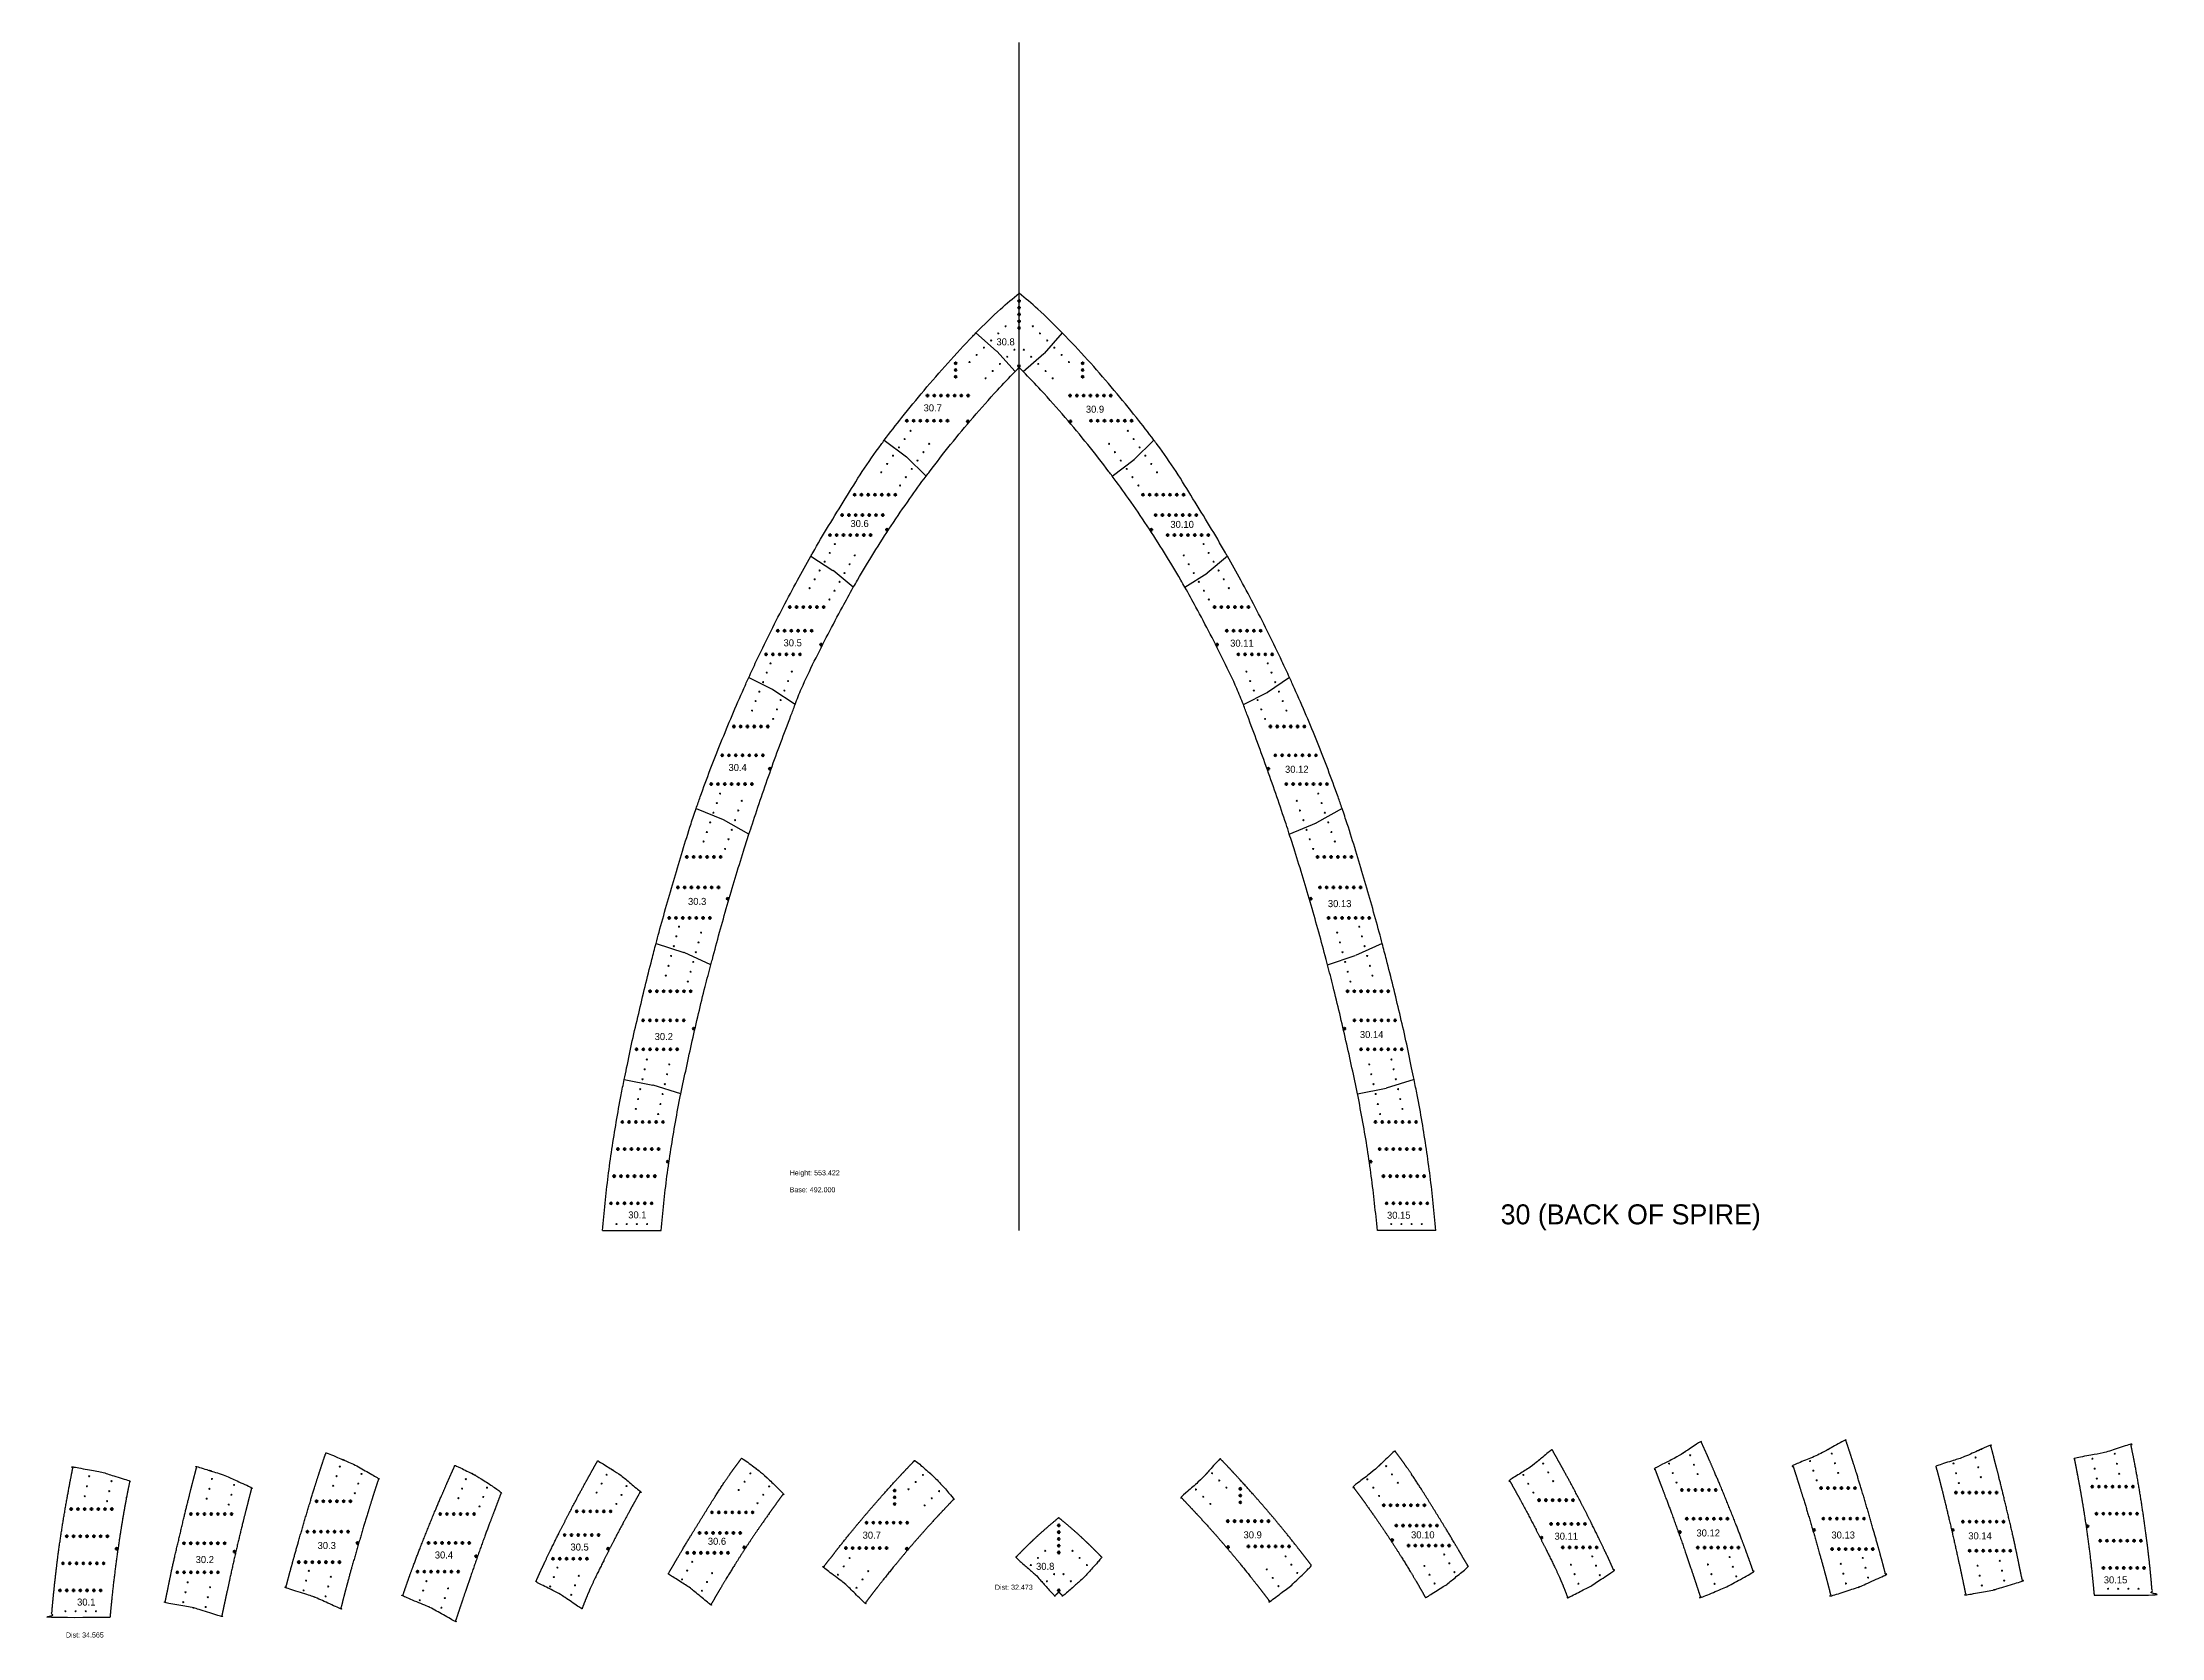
# Model space of a CAD drawing. Header units: inches. Extents: x 38 to 1289, y 27 to 969.
import ezdxf

# ---------------------------------------------------------------- set-up
doc = ezdxf.new("R2010")
doc.units = ezdxf.units.IN
doc.header["$MEASUREMENT"] = 0
doc.header["$PDMODE"] = 32
doc.header["$PDSIZE"] = 1
for name, color, linetype, lineweight in [('Annotation', 7, 'Continuous', 9), ('Drilling', 3, 'Continuous', 13), ('Engrave', 4, 'Continuous', 50)]:
    doc.layers.add(name, color=color, linetype=linetype, lineweight=lineweight)
doc.styles.get("Standard").update_dxf_attribs({"font": 'Arial.ttf'})
doc.styles.add('Tw Cen MT', font='')
doc.styles.get('Tw Cen MT').set_extended_font_data('Tw Cen MT')

msp = doc.modelspace()

# ---------------------------------------------------------------- texts
at = {"color": 7, "insert": (898.6, 267.1), "char_height": 11.812, "attachment_point": 7, "line_spacing_factor": 0.481418, "style": 'Tw Cen MT'}
msp.add_mtext('30 (BACK OF SPIRE)', dxfattribs=at)
at = {"layer": 'Annotation', "color": 7, "char_height": 7, "attachment_point": 7, "line_spacing_factor": 0.481418, "style": 'Tw Cen MT'}
for s, insert in [('{\\H0.59259x;30.8}', (600.9, 789.6)), ('{\\H0.59259x;30.7}', (557.9, 750.6)), ('{\\H0.59259x;30.9}', (653.7, 749.8)), ('{\\H0.59259x;30.6}', (514.7, 682.3)), ('{\\H0.59259x;30.10}', (703.6, 681.8)), ('{\\H0.59259x;30.5}', (475.2, 611.9)), ('{\\H0.59259x;30.11}', (738.9, 611.7)), ('{\\H0.59259x;30.4}', (442.7, 538.3)), ('{\\H0.59259x;30.12}', (771.3, 537.2)), ('{\\H0.59259x;30.3}', (418.8, 459.2)), ('{\\H0.59259x;30.13}', (796.6, 457.9)), ('{\\H0.59259x;30.2}', (399.1, 379.4)), ('{\\H0.59259x;30.14}', (815.5, 380.6)), ('{\\H0.59259x;30.1}', (383.5, 274.1)), ('{\\H0.59259x;30.15}', (831.5, 273.9)), ('{\\H0.59259x;30.7}', (521.9, 85)), ('{\\H0.59259x;30.9}', (746.8, 85.2)), ('{\\H0.59259x;30.10}', (845.7, 85.2)), ('{\\H0.59259x;30.11}', (930.4, 84.4)), ('{\\H0.59259x;30.12}', (1014.2, 86.3)), ('{\\H0.59259x;30.13}', (1093.9, 85.1)), ('{\\H0.59259x;30.14}', (1174.7, 84.6)), ('{\\H0.59259x;30.3}', (200.1, 78.9)), ('{\\H0.59259x;30.4}', (269.3, 73.3)), ('{\\H0.59259x;30.5}', (349.4, 78)), ('{\\H0.59259x;30.6}', (430.5, 81.4)), ('{\\H0.59259x;30.2}', (128.1, 70.6)), ('{\\H0.59259x;30.8}', (624.3, 66.6)), ('{\\H0.59259x;30.15}', (1254.7, 58.6)), ('{\\H0.59259x;30.1}', (58.1, 45.5))]:
    msp.add_mtext(s, dxfattribs=dict(at, insert=insert))
at = {"layer": 'Annotation', "char_height": 3, "attachment_point": 1}
for s, insert in [('Height: 553.422 \\P\\PBase: 492.000', (478.8, 302.6)), ('Dist: 32.473', (600, 57.9)), ('Dist: 34.565', (51.5, 29.7))]:
    msp.add_mtext_dynamic_manual_height_columns(s, width=45.21, gutter_width=1, heights=[0], dxfattribs=dict(at, insert=insert))

# ---------------------------------------------------------------- blocks, each defined once
blk = doc.blocks.new('*U845')
at = {"layer": 'Engrave'}
blk.add_point((0, 0), dxfattribs=at)
blk = doc.blocks.new('*U847')
at = {"layer": 'Engrave', "color": 0, "linetype": 'ByBlock', "lineweight": -2, "transparency": 16777216}
for p in [(0, 0), (4, 0), (8, 0), (12, 0), (16, 0), (20, 0), (24, 0)]:
    blk.add_blockref('*U845', p, dxfattribs=at)
blk = doc.blocks.new('*U848')
at = {"layer": 'Engrave'}
blk.add_point((0, 0), dxfattribs=at)
blk = doc.blocks.new('*U849')
at = {"layer": 'Engrave', "color": 0, "linetype": 'ByBlock', "lineweight": -2, "transparency": 16777216}
for p in [(0, 0), (4, 0), (8, 0), (12, 0), (16, 0)]:
    blk.add_blockref('*U848', p, dxfattribs=at)
blk = doc.blocks.new('*U850')
at = {"layer": 'Engrave'}
blk.add_point((0, 0), dxfattribs=at)
blk = doc.blocks.new('*U851')
at = {"layer": 'Engrave', "color": 0, "linetype": 'ByBlock', "lineweight": -2, "transparency": 16777216}
for p in [(0, 0), (4, 0), (8, 0), (12, 0), (16, 0), (20, 0), (24, 0)]:
    blk.add_blockref('*U850', p, dxfattribs=at)
blk = doc.blocks.new('*U852')
at = {"layer": 'Engrave'}
blk.add_point((0, 0), dxfattribs=at)
blk = doc.blocks.new('*U853')
at = {"layer": 'Engrave', "color": 0, "linetype": 'ByBlock', "lineweight": -2, "transparency": 16777216}
for p in [(0, 0), (4, 0), (8, 0), (12, 0), (16, 0), (20, 0), (24, 0)]:
    blk.add_blockref('*U852', p, dxfattribs=at)
blk = doc.blocks.new('*U854')
at = {"layer": 'Engrave'}
blk.add_point((0, 0), dxfattribs=at)
blk = doc.blocks.new('*U855')
at = {"layer": 'Engrave', "color": 0, "linetype": 'ByBlock', "lineweight": -2, "transparency": 16777216}
for p in [(0, 0), (4, 0), (8, 0), (12, 0), (16, 0), (20, 0), (24, 0)]:
    blk.add_blockref('*U854', p, dxfattribs=at)
blk = doc.blocks.new('*U856')
at = {"layer": 'Engrave'}
blk.add_point((0, 0), dxfattribs=at)
blk = doc.blocks.new('*U857')
at = {"layer": 'Engrave', "color": 0, "linetype": 'ByBlock', "lineweight": -2, "transparency": 16777216}
for p in [(0, 0), (4, 0), (8, 0), (12, 0), (16, 0), (20, 0), (24, 0)]:
    blk.add_blockref('*U856', p, dxfattribs=at)
blk = doc.blocks.new('*U858')
at = {"layer": 'Engrave'}
blk.add_point((0, 0), dxfattribs=at)
blk = doc.blocks.new('*U859')
at = {"layer": 'Engrave', "color": 0, "linetype": 'ByBlock', "lineweight": -2, "transparency": 16777216}
for p in [(0, 0), (4, 0), (8, 0), (12, 0), (16, 0), (20, 0), (24, 0)]:
    blk.add_blockref('*U858', p, dxfattribs=at)
blk = doc.blocks.new('*U860')
at = {"layer": 'Engrave'}
blk.add_point((0, 0), dxfattribs=at)
blk = doc.blocks.new('*U861')
at = {"layer": 'Engrave', "color": 0, "linetype": 'ByBlock', "lineweight": -2, "transparency": 16777216}
for p in [(0, 0), (4, 0), (8, 0), (12, 0), (16, 0), (20, 0), (24, 0)]:
    blk.add_blockref('*U860', p, dxfattribs=at)
blk = doc.blocks.new('*U862')
at = {"layer": 'Engrave'}
blk.add_point((0, 0), dxfattribs=at)
blk = doc.blocks.new('*U863')
at = {"layer": 'Engrave', "color": 0, "linetype": 'ByBlock', "lineweight": -2, "transparency": 16777216}
for p in [(0, 0), (4, 0), (8, 0), (12, 0), (16, 0), (20, 0), (24, 0)]:
    blk.add_blockref('*U862', p, dxfattribs=at)
blk = doc.blocks.new('*U864')
at = {"layer": 'Engrave'}
blk.add_point((0, 0), dxfattribs=at)
blk = doc.blocks.new('*U865')
at = {"layer": 'Engrave', "color": 0, "linetype": 'ByBlock', "lineweight": -2, "transparency": 16777216}
for p in [(0, 0), (4, 0), (8, 0), (12, 0), (16, 0), (20, 0)]:
    blk.add_blockref('*U864', p, dxfattribs=at)
blk = doc.blocks.new('*U866')
at = {"layer": 'Engrave'}
blk.add_point((0, 0), dxfattribs=at)
blk = doc.blocks.new('*U867')
at = {"layer": 'Engrave', "color": 0, "linetype": 'ByBlock', "lineweight": -2, "transparency": 16777216}
for p in [(0, 0), (4, 0), (8, 0), (12, 0), (16, 0), (20, 0), (24, 0)]:
    blk.add_blockref('*U866', p, dxfattribs=at)
blk = doc.blocks.new('*U868')
at = {"layer": 'Engrave'}
blk.add_point((0, 0), dxfattribs=at)
blk = doc.blocks.new('*U869')
at = {"layer": 'Engrave', "color": 0, "linetype": 'ByBlock', "lineweight": -2, "transparency": 16777216}
for p in [(0, 0), (4, 0), (8, 0), (12, 0), (16, 0), (20, 0), (24, 0)]:
    blk.add_blockref('*U868', p, dxfattribs=at)
blk = doc.blocks.new('*U870')
at = {"layer": 'Engrave'}
blk.add_point((0, 0), dxfattribs=at)
blk = doc.blocks.new('*U871')
at = {"layer": 'Engrave', "color": 0, "linetype": 'ByBlock', "lineweight": -2, "transparency": 16777216}
for p in [(0, 0), (4, 0), (8, 0), (12, 0), (16, 0), (20, 0)]:
    blk.add_blockref('*U870', p, dxfattribs=at)
blk = doc.blocks.new('*U872')
at = {"layer": 'Engrave'}
blk.add_point((0, 0), dxfattribs=at)
blk = doc.blocks.new('*U873')
at = {"layer": 'Engrave', "color": 0, "linetype": 'ByBlock', "lineweight": -2, "transparency": 16777216}
for p in [(0, 0), (4, 0), (8, 0), (12, 0), (16, 0), (20, 0), (24, 0)]:
    blk.add_blockref('*U872', p, dxfattribs=at)
blk = doc.blocks.new('*U874')
at = {"layer": 'Engrave'}
blk.add_point((0, 0), dxfattribs=at)
blk = doc.blocks.new('*U875')
at = {"layer": 'Engrave', "color": 0, "linetype": 'ByBlock', "lineweight": -2, "transparency": 16777216}
for p in [(0, 0), (4, 0), (8, 0), (12, 0), (16, 0), (20, 0)]:
    blk.add_blockref('*U874', p, dxfattribs=at)
blk = doc.blocks.new('*U876')
at = {"layer": 'Engrave'}
blk.add_point((0, 0), dxfattribs=at)
blk = doc.blocks.new('*U877')
at = {"layer": 'Engrave', "color": 0, "linetype": 'ByBlock', "lineweight": -2, "transparency": 16777216}
for p in [(0, 0), (4, 0), (8, 0), (12, 0), (16, 0), (20, 0)]:
    blk.add_blockref('*U876', p, dxfattribs=at)
blk = doc.blocks.new('*U878')
at = {"layer": 'Engrave'}
blk.add_point((0, 0), dxfattribs=at)
blk = doc.blocks.new('*U879')
at = {"layer": 'Engrave', "color": 0, "linetype": 'ByBlock', "lineweight": -2, "transparency": 16777216}
for p in [(0, 0), (4, 0), (8, 0), (12, 0), (16, 0), (20, 0)]:
    blk.add_blockref('*U878', p, dxfattribs=at)
blk = doc.blocks.new('*U880')
at = {"layer": 'Engrave'}
blk.add_point((0, 0), dxfattribs=at)
blk = doc.blocks.new('*U881')
at = {"layer": 'Engrave', "color": 0, "linetype": 'ByBlock', "lineweight": -2, "transparency": 16777216}
for p in [(0, 0), (4, 0), (8, 0), (12, 0), (16, 0), (20, 0), (24, 0)]:
    blk.add_blockref('*U880', p, dxfattribs=at)
blk = doc.blocks.new('*U882')
at = {"layer": 'Engrave'}
blk.add_point((0, 0), dxfattribs=at)
blk = doc.blocks.new('*U883')
at = {"layer": 'Engrave', "color": 0, "linetype": 'ByBlock', "lineweight": -2, "transparency": 16777216}
for p in [(0, 0), (4, 0), (8, 0), (12, 0), (16, 0), (20, 0), (24, 0)]:
    blk.add_blockref('*U882', p, dxfattribs=at)
blk = doc.blocks.new('*U884')
at = {"layer": 'Engrave'}
blk.add_point((0, 0), dxfattribs=at)
blk = doc.blocks.new('*U885')
at = {"layer": 'Engrave', "color": 0, "linetype": 'ByBlock', "lineweight": -2, "transparency": 16777216}
for p in [(0, 0), (4, 0), (8, 0), (12, 0), (16, 0), (20, 0), (24, 0)]:
    blk.add_blockref('*U884', p, dxfattribs=at)
blk = doc.blocks.new('*U886')
at = {"layer": 'Engrave'}
blk.add_point((0, 0), dxfattribs=at)
blk = doc.blocks.new('*U887')
at = {"layer": 'Engrave', "color": 0, "linetype": 'ByBlock', "lineweight": -2, "transparency": 16777216}
for p in [(0, 0), (4, 0), (8, 0)]:
    blk.add_blockref('*U886', p, dxfattribs=at)
blk = doc.blocks.new('*U888')
at = {"layer": 'Engrave'}
blk.add_point((0, 0), dxfattribs=at)
blk = doc.blocks.new('*U889')
at = {"layer": 'Engrave', "color": 0, "linetype": 'ByBlock', "lineweight": -2, "transparency": 16777216}
for p in [(0, 0), (4, 0), (8, 0), (12, 0), (16, 0), (20, 0), (24, 0)]:
    blk.add_blockref('*U888', p, dxfattribs=at)
blk = doc.blocks.new('*U890')
at = {"layer": 'Engrave'}
blk.add_point((0, 0), dxfattribs=at)
blk = doc.blocks.new('*U891')
at = {"layer": 'Engrave', "color": 0, "linetype": 'ByBlock', "lineweight": -2, "transparency": 16777216}
for p in [(0, 0), (4, 0), (8, 0), (12, 0), (16, 0), (20, 0), (24, 0)]:
    blk.add_blockref('*U890', p, dxfattribs=at)
blk = doc.blocks.new('*U892')
at = {"layer": 'Engrave'}
blk.add_point((0, 0), dxfattribs=at)
blk = doc.blocks.new('*U893')
at = {"layer": 'Engrave', "color": 0, "linetype": 'ByBlock', "lineweight": -2, "transparency": 16777216}
for p in [(0, 0), (4, 0), (8, 0), (12, 0), (16, 0), (20, 0), (24, 0)]:
    blk.add_blockref('*U892', p, dxfattribs=at)
blk = doc.blocks.new('*U894')
at = {"layer": 'Engrave'}
blk.add_point((0, 0), dxfattribs=at)
blk = doc.blocks.new('*U895')
at = {"layer": 'Engrave', "color": 0, "linetype": 'ByBlock', "lineweight": -2, "transparency": 16777216}
for p in [(0, 0), (4, 0), (8, 0), (12, 0), (16, 0), (20, 0), (24, 0)]:
    blk.add_blockref('*U894', p, dxfattribs=at)
blk = doc.blocks.new('*U896')
at = {"layer": 'Engrave'}
blk.add_point((0, 0), dxfattribs=at)
blk = doc.blocks.new('*U897')
at = {"layer": 'Engrave', "color": 0, "linetype": 'ByBlock', "lineweight": -2, "transparency": 16777216}
for p in [(0, 0), (4, 0), (8, 0), (12, 0), (16, 0), (20, 0), (24, 0)]:
    blk.add_blockref('*U896', p, dxfattribs=at)
blk = doc.blocks.new('*U898')
at = {"layer": 'Engrave'}
blk.add_point((0, 0), dxfattribs=at)
blk = doc.blocks.new('*U899')
at = {"layer": 'Engrave', "color": 0, "linetype": 'ByBlock', "lineweight": -2, "transparency": 16777216}
for p in [(0, 0), (4, 0), (8, 0), (12, 0), (16, 0), (20, 0), (24, 0)]:
    blk.add_blockref('*U898', p, dxfattribs=at)
blk = doc.blocks.new('*U900')
at = {"layer": 'Engrave'}
blk.add_point((0, 0), dxfattribs=at)
blk = doc.blocks.new('*U901')
at = {"layer": 'Engrave', "color": 0, "linetype": 'ByBlock', "lineweight": -2, "transparency": 16777216}
for p in [(0, 0), (4, 0), (8, 0), (12, 0), (16, 0), (20, 0), (24, 0)]:
    blk.add_blockref('*U900', p, dxfattribs=at)
blk = doc.blocks.new('*U902')
at = {"layer": 'Engrave'}
blk.add_point((0, 0), dxfattribs=at)
blk = doc.blocks.new('*U903')
at = {"layer": 'Engrave', "color": 0, "linetype": 'ByBlock', "lineweight": -2, "transparency": 16777216}
for p in [(0, 0), (4, 0), (8, 0), (12, 0), (16, 0), (20, 0), (24, 0)]:
    blk.add_blockref('*U902', p, dxfattribs=at)
blk = doc.blocks.new('*U904')
at = {"layer": 'Engrave'}
blk.add_point((0, 0), dxfattribs=at)
blk = doc.blocks.new('*U905')
at = {"layer": 'Engrave', "color": 0, "linetype": 'ByBlock', "lineweight": -2, "transparency": 16777216}
for p in [(0, 0), (4, 0), (8, 0), (12, 0), (16, 0), (20, 0), (24, 0)]:
    blk.add_blockref('*U904', p, dxfattribs=at)
blk = doc.blocks.new('*U906')
at = {"layer": 'Engrave'}
blk.add_point((0, 0), dxfattribs=at)
blk = doc.blocks.new('*U907')
at = {"layer": 'Engrave', "color": 0, "linetype": 'ByBlock', "lineweight": -2, "transparency": 16777216}
for p in [(0, 0), (4, 0), (8, 0), (12, 0), (16, 0), (20, 0), (24, 0)]:
    blk.add_blockref('*U906', p, dxfattribs=at)
blk = doc.blocks.new('*U908')
at = {"layer": 'Engrave'}
blk.add_point((0, 0), dxfattribs=at)
blk = doc.blocks.new('*U909')
at = {"layer": 'Engrave', "color": 0, "linetype": 'ByBlock', "lineweight": -2, "transparency": 16777216}
for p in [(0, 0), (4, 0), (8, 0), (12, 0), (16, 0), (20, 0)]:
    blk.add_blockref('*U908', p, dxfattribs=at)
blk = doc.blocks.new('*U910')
at = {"layer": 'Engrave'}
blk.add_point((0, 0), dxfattribs=at)
blk = doc.blocks.new('*U911')
at = {"layer": 'Engrave', "color": 0, "linetype": 'ByBlock', "lineweight": -2, "transparency": 16777216}
for p in [(0, 0), (4, 0), (8, 0), (12, 0), (16, 0), (20, 0), (24, 0)]:
    blk.add_blockref('*U910', p, dxfattribs=at)
blk = doc.blocks.new('*U912')
at = {"layer": 'Engrave'}
blk.add_point((0, 0), dxfattribs=at)
blk = doc.blocks.new('*U913')
at = {"layer": 'Engrave', "color": 0, "linetype": 'ByBlock', "lineweight": -2, "transparency": 16777216}
for p in [(0, 0), (4, 0), (8, 0), (12, 0), (16, 0), (20, 0), (24, 0)]:
    blk.add_blockref('*U912', p, dxfattribs=at)
blk = doc.blocks.new('*U914')
at = {"layer": 'Engrave'}
blk.add_point((0, 0), dxfattribs=at)
blk = doc.blocks.new('*U915')
at = {"layer": 'Engrave', "color": 0, "linetype": 'ByBlock', "lineweight": -2, "transparency": 16777216}
for p in [(0, 0), (4, 0), (8, 0), (12, 0), (16, 0), (20, 0)]:
    blk.add_blockref('*U914', p, dxfattribs=at)
blk = doc.blocks.new('*U916')
at = {"layer": 'Engrave'}
blk.add_point((0, 0), dxfattribs=at)
blk = doc.blocks.new('*U917')
at = {"layer": 'Engrave', "color": 0, "linetype": 'ByBlock', "lineweight": -2, "transparency": 16777216}
for p in [(0, 0), (4, 0), (8, 0), (12, 0), (16, 0), (20, 0), (24, 0)]:
    blk.add_blockref('*U916', p, dxfattribs=at)
blk = doc.blocks.new('*U918')
at = {"layer": 'Engrave'}
blk.add_point((0, 0), dxfattribs=at)
blk = doc.blocks.new('*U919')
at = {"layer": 'Engrave', "color": 0, "linetype": 'ByBlock', "lineweight": -2, "transparency": 16777216}
for p in [(0, 0), (4, 0), (8, 0), (12, 0), (16, 0), (20, 0)]:
    blk.add_blockref('*U918', p, dxfattribs=at)
blk = doc.blocks.new('*U920')
at = {"layer": 'Engrave'}
blk.add_point((0, 0), dxfattribs=at)
blk = doc.blocks.new('*U921')
at = {"layer": 'Engrave', "color": 0, "linetype": 'ByBlock', "lineweight": -2, "transparency": 16777216}
for p in [(0, 0), (4, 0), (8, 0), (12, 0), (16, 0), (20, 0)]:
    blk.add_blockref('*U920', p, dxfattribs=at)
blk = doc.blocks.new('*U922')
at = {"layer": 'Engrave'}
blk.add_point((0, 0), dxfattribs=at)
blk = doc.blocks.new('*U923')
at = {"layer": 'Engrave', "color": 0, "linetype": 'ByBlock', "lineweight": -2, "transparency": 16777216}
for p in [(0, 0), (4, 0), (8, 0), (12, 0), (16, 0), (20, 0)]:
    blk.add_blockref('*U922', p, dxfattribs=at)
blk = doc.blocks.new('*U924')
at = {"layer": 'Engrave'}
blk.add_point((0, 0), dxfattribs=at)
blk = doc.blocks.new('*U925')
at = {"layer": 'Engrave', "color": 0, "linetype": 'ByBlock', "lineweight": -2, "transparency": 16777216}
for p in [(0, 0), (4, 0), (8, 0), (12, 0), (16, 0), (20, 0), (24, 0)]:
    blk.add_blockref('*U924', p, dxfattribs=at)
blk = doc.blocks.new('*U926')
at = {"layer": 'Engrave'}
blk.add_point((0, 0), dxfattribs=at)
blk = doc.blocks.new('*U927')
at = {"layer": 'Engrave', "color": 0, "linetype": 'ByBlock', "lineweight": -2, "transparency": 16777216}
for p in [(0, 0), (4, 0), (8, 0), (12, 0), (16, 0), (20, 0), (24, 0)]:
    blk.add_blockref('*U926', p, dxfattribs=at)
blk = doc.blocks.new('*U928')
at = {"layer": 'Engrave'}
blk.add_point((0, 0), dxfattribs=at)
blk = doc.blocks.new('*U929')
at = {"layer": 'Engrave', "color": 0, "linetype": 'ByBlock', "lineweight": -2, "transparency": 16777216}
for p in [(0, 0), (4, 0), (8, 0), (12, 0), (16, 0), (20, 0), (24, 0)]:
    blk.add_blockref('*U928', p, dxfattribs=at)
blk = doc.blocks.new('*U930')
at = {"layer": 'Engrave'}
blk.add_point((0, 0), dxfattribs=at)
blk = doc.blocks.new('*U931')
at = {"layer": 'Engrave', "color": 0, "linetype": 'ByBlock', "lineweight": -2, "transparency": 16777216}
for p in [(0, 0), (4, 0), (8, 0)]:
    blk.add_blockref('*U930', p, dxfattribs=at)
blk = doc.blocks.new('*U932')
at = {"layer": 'Engrave'}
blk.add_point((0, 0), dxfattribs=at)
blk = doc.blocks.new('*U933')
at = {"layer": 'Engrave', "color": 0, "linetype": 'ByBlock', "lineweight": -2, "transparency": 16777216}
for p in [(0, 0), (4, 0), (8, 0), (12, 0), (16, 0), (20, 0), (24, 0)]:
    blk.add_blockref('*U932', p, dxfattribs=at)
blk = doc.blocks.new('*U934')
at = {"layer": 'Engrave'}
blk.add_point((0, 0), dxfattribs=at)
blk = doc.blocks.new('*U935')
at = {"layer": 'Engrave', "color": 0, "linetype": 'ByBlock', "lineweight": -2, "transparency": 16777216}
for p in [(0, 0), (4, 0), (8, 0), (12, 0), (16, 0), (20, 0), (24, 0)]:
    blk.add_blockref('*U934', p, dxfattribs=at)
blk = doc.blocks.new('*U936')
at = {"layer": 'Engrave'}
blk.add_point((0, 0), dxfattribs=at)
blk = doc.blocks.new('*U937')
at = {"layer": 'Engrave', "color": 0, "linetype": 'ByBlock', "lineweight": -2, "transparency": 16777216}
for p in [(0, 0), (4, 0), (8, 0), (12, 0), (16, 0), (20, 0), (24, 0)]:
    blk.add_blockref('*U936', p, dxfattribs=at)
blk = doc.blocks.new('*U938')
at = {"layer": 'Engrave'}
blk.add_point((0, 0), dxfattribs=at)
blk = doc.blocks.new('*U939')
at = {"layer": 'Engrave', "color": 0, "linetype": 'ByBlock', "lineweight": -2, "transparency": 16777216}
for p in [(0, 0), (4, 0), (8, 0), (12, 0), (16, 0), (20, 0), (24, 0)]:
    blk.add_blockref('*U938', p, dxfattribs=at)
blk = doc.blocks.new('*U940')
at = {"layer": 'Engrave'}
blk.add_point((0, 0), dxfattribs=at)
blk = doc.blocks.new('*U941')
at = {"layer": 'Engrave', "color": 0, "linetype": 'ByBlock', "lineweight": -2, "transparency": 16777216}
for p in [(0, 0), (4, 0), (8, 0), (12, 0), (16, 0), (20, 0), (24, 0)]:
    blk.add_blockref('*U940', p, dxfattribs=at)
blk = doc.blocks.new('*U942')
at = {"layer": 'Engrave'}
blk.add_point((0, 0), dxfattribs=at)
blk = doc.blocks.new('*U943')
at = {"layer": 'Engrave', "color": 0, "linetype": 'ByBlock', "lineweight": -2, "transparency": 16777216}
for p in [(0, 0), (4, 0), (8, 0), (12, 0), (16, 0), (20, 0), (24, 0)]:
    blk.add_blockref('*U942', p, dxfattribs=at)
blk = doc.blocks.new('*U944')
at = {"layer": 'Engrave'}
blk.add_point((0, 0), dxfattribs=at)
blk = doc.blocks.new('*U945')
at = {"layer": 'Engrave', "color": 0, "linetype": 'ByBlock', "lineweight": -2, "transparency": 16777216}
for p in [(0, 0), (4, 0), (8, 0), (12, 0), (16, 0), (20, 0), (24, 0)]:
    blk.add_blockref('*U944', p, dxfattribs=at)
blk = doc.blocks.new('*U946')
at = {"layer": 'Engrave'}
blk.add_point((0, 0), dxfattribs=at)
blk = doc.blocks.new('*U947')
at = {"layer": 'Engrave', "color": 0, "linetype": 'ByBlock', "lineweight": -2, "transparency": 16777216}
for p in [(0, 0), (4, 0), (8, 0), (12, 0), (16, 0), (20, 0), (24, 0)]:
    blk.add_blockref('*U946', p, dxfattribs=at)
blk = doc.blocks.new('*U948')
at = {"layer": 'Engrave'}
blk.add_point((0, 0), dxfattribs=at)
blk = doc.blocks.new('*U949')
at = {"layer": 'Engrave', "color": 0, "linetype": 'ByBlock', "lineweight": -2, "transparency": 16777216}
for p in [(0, 0), (4, 0), (8, 0), (12, 0), (16, 0), (20, 0), (24, 0)]:
    blk.add_blockref('*U948', p, dxfattribs=at)
blk = doc.blocks.new('*U950')
at = {"layer": 'Engrave'}
blk.add_point((0, 0), dxfattribs=at)
blk = doc.blocks.new('*U951')
at = {"layer": 'Engrave', "color": 0, "linetype": 'ByBlock', "lineweight": -2, "transparency": 16777216}
for p in [(0, 0), (4, 0), (8, 0), (12, 0), (16, 0), (20, 0), (24, 0)]:
    blk.add_blockref('*U950', p, dxfattribs=at)
blk = doc.blocks.new('*U952')
at = {"layer": 'Engrave'}
blk.add_point((0, 0), dxfattribs=at)
blk = doc.blocks.new('*U953')
at = {"layer": 'Engrave', "color": 0, "linetype": 'ByBlock', "lineweight": -2, "transparency": 16777216}
for p in [(0, 0), (4, 0), (8, 0), (12, 0), (16, 0), (20, 0)]:
    blk.add_blockref('*U952', p, dxfattribs=at)
blk = doc.blocks.new('*U954')
at = {"layer": 'Engrave'}
blk.add_point((0, 0), dxfattribs=at)
blk = doc.blocks.new('*U955')
at = {"layer": 'Engrave', "color": 0, "linetype": 'ByBlock', "lineweight": -2, "transparency": 16777216}
for p in [(0, 0), (4, 0), (8, 0), (12, 0), (16, 0), (20, 0), (24, 0)]:
    blk.add_blockref('*U954', p, dxfattribs=at)
blk = doc.blocks.new('*U956')
at = {"layer": 'Engrave'}
blk.add_point((0, 0), dxfattribs=at)
blk = doc.blocks.new('*U957')
at = {"layer": 'Engrave', "color": 0, "linetype": 'ByBlock', "lineweight": -2, "transparency": 16777216}
for p in [(0, 0), (4, 0), (8, 0), (12, 0), (16, 0), (20, 0), (24, 0)]:
    blk.add_blockref('*U956', p, dxfattribs=at)
blk = doc.blocks.new('*U958')
at = {"layer": 'Engrave'}
blk.add_point((0, 0), dxfattribs=at)
blk = doc.blocks.new('*U959')
at = {"layer": 'Engrave', "color": 0, "linetype": 'ByBlock', "lineweight": -2, "transparency": 16777216}
for p in [(0, 0), (4, 0), (8, 0), (12, 0), (16, 0), (20, 0)]:
    blk.add_blockref('*U958', p, dxfattribs=at)
blk = doc.blocks.new('*U960')
at = {"layer": 'Engrave'}
blk.add_point((0, 0), dxfattribs=at)
blk = doc.blocks.new('*U961')
at = {"layer": 'Engrave', "color": 0, "linetype": 'ByBlock', "lineweight": -2, "transparency": 16777216}
for p in [(0, 0), (4, 0), (8, 0), (12, 0), (16, 0), (20, 0), (24, 0)]:
    blk.add_blockref('*U960', p, dxfattribs=at)
blk = doc.blocks.new('*U962')
at = {"layer": 'Engrave'}
blk.add_point((0, 0), dxfattribs=at)
blk = doc.blocks.new('*U963')
at = {"layer": 'Engrave', "color": 0, "linetype": 'ByBlock', "lineweight": -2, "transparency": 16777216}
for p in [(0, 0), (4, 0), (8, 0), (12, 0), (16, 0), (20, 0)]:
    blk.add_blockref('*U962', p, dxfattribs=at)
blk = doc.blocks.new('*U964')
at = {"layer": 'Engrave'}
blk.add_point((0, 0), dxfattribs=at)
blk = doc.blocks.new('*U965')
at = {"layer": 'Engrave', "color": 0, "linetype": 'ByBlock', "lineweight": -2, "transparency": 16777216}
for p in [(0, 0), (4, 0), (8, 0), (12, 0), (16, 0), (20, 0)]:
    blk.add_blockref('*U964', p, dxfattribs=at)
blk = doc.blocks.new('*U966')
at = {"layer": 'Engrave'}
blk.add_point((0, 0), dxfattribs=at)
blk = doc.blocks.new('*U967')
at = {"layer": 'Engrave', "color": 0, "linetype": 'ByBlock', "lineweight": -2, "transparency": 16777216}
for p in [(0, 0), (4, 0), (8, 0), (12, 0), (16, 0), (20, 0)]:
    blk.add_blockref('*U966', p, dxfattribs=at)
blk = doc.blocks.new('*U968')
at = {"layer": 'Engrave'}
blk.add_point((0, 0), dxfattribs=at)
blk = doc.blocks.new('*U969')
at = {"layer": 'Engrave', "color": 0, "linetype": 'ByBlock', "lineweight": -2, "transparency": 16777216}
for p in [(0, 0), (4, 0), (8, 0), (12, 0), (16, 0), (20, 0), (24, 0)]:
    blk.add_blockref('*U968', p, dxfattribs=at)
blk = doc.blocks.new('*U970')
at = {"layer": 'Engrave'}
blk.add_point((0, 0), dxfattribs=at)
blk = doc.blocks.new('*U971')
at = {"layer": 'Engrave', "color": 0, "linetype": 'ByBlock', "lineweight": -2, "transparency": 16777216}
for p in [(0, 0), (4, 0), (8, 0), (12, 0), (16, 0), (20, 0), (24, 0)]:
    blk.add_blockref('*U970', p, dxfattribs=at)
blk = doc.blocks.new('*U972')
at = {"layer": 'Engrave'}
blk.add_point((0, 0), dxfattribs=at)
blk = doc.blocks.new('*U973')
at = {"layer": 'Engrave', "color": 0, "linetype": 'ByBlock', "lineweight": -2, "transparency": 16777216}
for p in [(0, 0), (4, 0), (8, 0), (12, 0), (16, 0), (20, 0), (24, 0)]:
    blk.add_blockref('*U972', p, dxfattribs=at)
blk = doc.blocks.new('*U974')
at = {"layer": 'Engrave'}
blk.add_point((0, 0), dxfattribs=at)
blk = doc.blocks.new('*U975')
at = {"layer": 'Engrave', "color": 0, "linetype": 'ByBlock', "lineweight": -2, "transparency": 16777216}
for p in [(0, 0), (4, 0), (8, 0)]:
    blk.add_blockref('*U974', p, dxfattribs=at)
blk = doc.blocks.new('*U976')
at = {"layer": 'Engrave'}
blk.add_point((0, 0), dxfattribs=at)
blk = doc.blocks.new('*U977')
at = {"layer": 'Engrave', "color": 0, "linetype": 'ByBlock', "lineweight": -2, "transparency": 16777216}
for p in [(0, 0), (4, 0), (8, 0), (12, 0), (16, 0), (20, 0), (24, 0)]:
    blk.add_blockref('*U976', p, dxfattribs=at)
blk = doc.blocks.new('*U978')
at = {"layer": 'Engrave'}
blk.add_point((0, 0), dxfattribs=at)
blk = doc.blocks.new('*U979')
at = {"layer": 'Engrave', "color": 0, "linetype": 'ByBlock', "lineweight": -2, "transparency": 16777216}
for p in [(0, 0), (4, 0), (8, 0), (12, 0), (16, 0), (20, 0), (24, 0)]:
    blk.add_blockref('*U978', p, dxfattribs=at)
blk = doc.blocks.new('*U980')
at = {"layer": 'Engrave'}
blk.add_point((0, 0), dxfattribs=at)
blk = doc.blocks.new('*U981')
at = {"layer": 'Engrave', "color": 0, "linetype": 'ByBlock', "lineweight": -2, "transparency": 16777216}
for p in [(0, 0), (4, 0), (8, 0), (12, 0), (16, 0)]:
    blk.add_blockref('*U980', p, dxfattribs=at)
blk = doc.blocks.new('*U982')
at = {"layer": 'Engrave'}
blk.add_point((0, 0), dxfattribs=at)
blk = doc.blocks.new('*U983')
at = {"layer": 'Engrave', "color": 0, "linetype": 'ByBlock', "lineweight": -2, "transparency": 16777216}
for p in [(0, 0), (4, 0), (8, 0)]:
    blk.add_blockref('*U982', p, dxfattribs=at)
blk = doc.blocks.new('*U984')
at = {"layer": 'Engrave'}
blk.add_point((0, 0), dxfattribs=at)
blk = doc.blocks.new('*U985')
at = {"layer": 'Engrave', "color": 0, "linetype": 'ByBlock', "lineweight": -2, "transparency": 16777216}
for p in [(0, 0), (4, 0), (8, 0), (12, 0), (16, 0), (20, 0), (24, 0)]:
    blk.add_blockref('*U984', p, dxfattribs=at)
blk = doc.blocks.new('*U986')
at = {"layer": 'Engrave'}
blk.add_point((0, 0), dxfattribs=at)
blk = doc.blocks.new('*U987')
at = {"layer": 'Engrave', "color": 0, "linetype": 'ByBlock', "lineweight": -2, "transparency": 16777216}
for p in [(0, 0), (4, 0), (8, 0), (12, 0), (16, 0), (20, 0), (24, 0)]:
    blk.add_blockref('*U986', p, dxfattribs=at)
blk = doc.blocks.new('*U988')
at = {"layer": 'Engrave'}
blk.add_point((0, 0), dxfattribs=at)
blk = doc.blocks.new('*U989')
at = {"layer": 'Engrave', "color": 0, "linetype": 'ByBlock', "lineweight": -2, "transparency": 16777216}
for p in [(0, 0), (4, 0), (8, 0), (12, 0), (16, 0), (20, 0), (24, 0)]:
    blk.add_blockref('*U988', p, dxfattribs=at)
blk = doc.blocks.new('*U990')
at = {"layer": 'Engrave'}
blk.add_point((0, 0), dxfattribs=at)
blk = doc.blocks.new('*U991')
at = {"layer": 'Engrave', "color": 0, "linetype": 'ByBlock', "lineweight": -2, "transparency": 16777216}
for p in [(0, 0), (4, 0), (8, 0), (12, 0), (16, 0), (20, 0), (24, 0)]:
    blk.add_blockref('*U990', p, dxfattribs=at)
blk = doc.blocks.new('*U992')
at = {"layer": 'Engrave'}
blk.add_point((0, 0), dxfattribs=at)
blk = doc.blocks.new('*U993')
at = {"layer": 'Engrave', "color": 0, "linetype": 'ByBlock', "lineweight": -2, "transparency": 16777216}
for p in [(0, 0), (4, 0), (8, 0), (12, 0), (16, 0), (20, 0), (24, 0)]:
    blk.add_blockref('*U992', p, dxfattribs=at)
blk = doc.blocks.new('*U994')
at = {"layer": 'Engrave'}
blk.add_point((0, 0), dxfattribs=at)
blk = doc.blocks.new('*U995')
at = {"layer": 'Engrave', "color": 0, "linetype": 'ByBlock', "lineweight": -2, "transparency": 16777216}
for p in [(0, 0), (4, 0), (8, 0), (12, 0), (16, 0), (20, 0)]:
    blk.add_blockref('*U994', p, dxfattribs=at)
blk = doc.blocks.new('*U996')
at = {"layer": 'Engrave'}
blk.add_point((0, 0), dxfattribs=at)
blk = doc.blocks.new('*U997')
at = {"layer": 'Engrave', "color": 0, "linetype": 'ByBlock', "lineweight": -2, "transparency": 16777216}
for p in [(0, 0), (4, 0), (8, 0), (12, 0), (16, 0), (20, 0)]:
    blk.add_blockref('*U996', p, dxfattribs=at)
blk = doc.blocks.new('*U998')
at = {"layer": 'Engrave'}
blk.add_point((0, 0), dxfattribs=at)
blk = doc.blocks.new('*U999')
at = {"layer": 'Engrave', "color": 0, "linetype": 'ByBlock', "lineweight": -2, "transparency": 16777216}
for p in [(0, 0), (4, 0), (8, 0), (12, 0), (16, 0), (20, 0)]:
    blk.add_blockref('*U998', p, dxfattribs=at)
blk = doc.blocks.new('*U1000')
at = {"layer": 'Engrave'}
blk.add_point((0, 0), dxfattribs=at)
blk = doc.blocks.new('*U1001')
at = {"layer": 'Engrave', "color": 0, "linetype": 'ByBlock', "lineweight": -2, "transparency": 16777216}
for p in [(0, 0), (4, 0), (8, 0), (12, 0), (16, 0), (20, 0), (24, 0)]:
    blk.add_blockref('*U1000', p, dxfattribs=at)
blk = doc.blocks.new('*U1002')
at = {"layer": 'Engrave'}
blk.add_point((0, 0), dxfattribs=at)
blk = doc.blocks.new('*U1003')
at = {"layer": 'Engrave', "color": 0, "linetype": 'ByBlock', "lineweight": -2, "transparency": 16777216}
for p in [(0, 0), (4, 0), (8, 0), (12, 0), (16, 0), (20, 0)]:
    blk.add_blockref('*U1002', p, dxfattribs=at)
blk = doc.blocks.new('*U1004')
at = {"layer": 'Engrave'}
blk.add_point((0, 0), dxfattribs=at)
blk = doc.blocks.new('*U1005')
at = {"layer": 'Engrave', "color": 0, "linetype": 'ByBlock', "lineweight": -2, "transparency": 16777216}
for p in [(0, 0), (4, 0), (8, 0), (12, 0), (16, 0), (20, 0), (24, 0)]:
    blk.add_blockref('*U1004', p, dxfattribs=at)
blk = doc.blocks.new('*U1006')
at = {"layer": 'Engrave'}
blk.add_point((0, 0), dxfattribs=at)
blk = doc.blocks.new('*U1007')
at = {"layer": 'Engrave', "color": 0, "linetype": 'ByBlock', "lineweight": -2, "transparency": 16777216}
for p in [(0, 0), (4, 0), (8, 0), (12, 0), (16, 0), (20, 0), (24, 0)]:
    blk.add_blockref('*U1006', p, dxfattribs=at)
blk = doc.blocks.new('*U1008')
at = {"layer": 'Engrave'}
blk.add_point((0, 0), dxfattribs=at)
blk = doc.blocks.new('*U1009')
at = {"layer": 'Engrave', "color": 0, "linetype": 'ByBlock', "lineweight": -2, "transparency": 16777216}
for p in [(0, 0), (4, 0), (8, 0), (12, 0), (16, 0), (20, 0)]:
    blk.add_blockref('*U1008', p, dxfattribs=at)
blk = doc.blocks.new('*U1010')
at = {"layer": 'Engrave'}
blk.add_point((0, 0), dxfattribs=at)
blk = doc.blocks.new('*U1011')
at = {"layer": 'Engrave', "color": 0, "linetype": 'ByBlock', "lineweight": -2, "transparency": 16777216}
for p in [(0, 0), (4, 0), (8, 0), (12, 0), (16, 0), (20, 0), (24, 0)]:
    blk.add_blockref('*U1010', p, dxfattribs=at)
blk = doc.blocks.new('*U1012')
at = {"layer": 'Engrave'}
blk.add_point((0, 0), dxfattribs=at)
blk = doc.blocks.new('*U1013')
at = {"layer": 'Engrave', "color": 0, "linetype": 'ByBlock', "lineweight": -2, "transparency": 16777216}
for p in [(0, 0), (4, 0), (8, 0), (12, 0), (16, 0), (20, 0), (24, 0)]:
    blk.add_blockref('*U1012', p, dxfattribs=at)
blk = doc.blocks.new('*U1014')
at = {"layer": 'Engrave'}
blk.add_point((0, 0), dxfattribs=at)
blk = doc.blocks.new('*U1015')
at = {"layer": 'Engrave', "color": 0, "linetype": 'ByBlock', "lineweight": -2, "transparency": 16777216}
for p in [(0, 0), (4, 0), (8, 0), (12, 0), (16, 0), (20, 0), (24, 0)]:
    blk.add_blockref('*U1014', p, dxfattribs=at)
blk = doc.blocks.new('*U1016')
at = {"layer": 'Engrave'}
blk.add_point((0, 0), dxfattribs=at)
blk = doc.blocks.new('*U1017')
at = {"layer": 'Engrave', "color": 0, "linetype": 'ByBlock', "lineweight": -2, "transparency": 16777216}
for p in [(0, 0), (4, 0), (8, 0), (12, 0), (16, 0), (20, 0), (24, 0)]:
    blk.add_blockref('*U1016', p, dxfattribs=at)
blk = doc.blocks.new('*U1018')
at = {"layer": 'Engrave'}
blk.add_point((0, 0), dxfattribs=at)
blk = doc.blocks.new('*U1019')
at = {"layer": 'Engrave', "color": 0, "linetype": 'ByBlock', "lineweight": -2, "transparency": 16777216}
for p in [(0, 0), (4, 0), (8, 0), (12, 0), (16, 0), (20, 0), (24, 0)]:
    blk.add_blockref('*U1018', p, dxfattribs=at)
blk = doc.blocks.new('*U1020')
at = {"layer": 'Engrave'}
blk.add_point((0, 0), dxfattribs=at)
blk = doc.blocks.new('*U1021')
at = {"layer": 'Engrave', "color": 0, "linetype": 'ByBlock', "lineweight": -2, "transparency": 16777216}
for p in [(0, 0), (4, 0), (8, 0), (12, 0), (16, 0), (20, 0), (24, 0)]:
    blk.add_blockref('*U1020', p, dxfattribs=at)
blk = doc.blocks.new('*U1022')
at = {"layer": 'Engrave'}
blk.add_point((0, 0), dxfattribs=at)
blk = doc.blocks.new('*U1023')
at = {"layer": 'Engrave', "color": 0, "linetype": 'ByBlock', "lineweight": -2, "transparency": 16777216}
for p in [(0, 0), (4, 0), (8, 0), (12, 0), (16, 0), (20, 0), (24, 0)]:
    blk.add_blockref('*U1022', p, dxfattribs=at)
blk = doc.blocks.new('*U1024')
at = {"layer": 'Engrave'}
blk.add_point((0, 0), dxfattribs=at)
blk = doc.blocks.new('*U1025')
at = {"layer": 'Engrave', "color": 0, "linetype": 'ByBlock', "lineweight": -2, "transparency": 16777216}
for p in [(0, 0), (4, 0), (8, 0), (12, 0), (16, 0), (20, 0), (24, 0)]:
    blk.add_blockref('*U1024', p, dxfattribs=at)

# ---------------------------------------------------------------- linework, layer by layer
for p, q in [((614.3, 267.1), (614.3, 968.5)), ((588.8, 797), (601, 786.3)), ((639.8, 797), (629, 784.9)), ((611.9, 774.2), (601.1, 786.3)), ((616.7, 774.2), (628.9, 784.8)), ((534.7, 733.7), (547.7, 723.9)), ((693.9, 733.7), (682.3, 722.3)), ((559.4, 712.5), (547.8, 723.8)), ((669.2, 712.5), (682.2, 722.3)), ((491.3, 665.1), (504.4, 656.8)), ((737.3, 665.1), (725.4, 655.2)), ((516.4, 646.8), (504.5, 656.7)), ((712.2, 646.8), (725.3, 655.1)), ((454.7, 593.5), (468.8, 586.4)), ((774, 593.5), (760.9, 584.7)), ((482, 577.5), (468.9, 586.3)), ((746.7, 577.5), (760.8, 584.6)), ((423.6, 516.2), (439.6, 509.6)), ((805, 516.2), (789.9, 507.8)), ((454.8, 501.1), (439.7, 509.5)), ((773.8, 501.1), (789.8, 507.7)), ((399.9, 436.5), (416.4, 431.2)), ((432.3, 423.9), (416.5, 431.1)), ((796.3, 423.9), (812.8, 429.3)), ((828.7, 436.5), (812.9, 429.3)), ((381.1, 356.1), (398, 352.9)), ((414.6, 347.8), (398.2, 352.9)), ((814, 347.8), (831, 351)), ((847.5, 356.1), (831.1, 351)), ((368.3, 267.1), (402.9, 267.1)), ((860.3, 267.1), (825.8, 267.1))]:
    msp.add_line(p, q)
for centre, start, end in [((600.4, 785.6), 41.7775, 48.8397), ((628.3, 785.6), 311.1603, 318.2225), ((547.1, 723.1), 45.8334, 52.8815), ((681.6, 723.1), 307.1185, 314.1666), ((503.9, 655.9), 50.2664, 57.6433), ((724.8, 655.9), 302.3567, 309.7336), ((468.3, 585.5), 56.0067, 63.2533), ((760.3, 585.5), 296.7467, 303.9933), ((439.2, 508.7), 60.7331, 67.3472), ((789.4, 508.7), 292.6528, 299.2669), ((416.1, 430.2), 65.5571, 72.1651), ((812.5, 430.2), 287.8349, 294.4429), ((397.9, 351.9), 72.8413, 79.4958), ((830.8, 351.9), 280.5042, 287.1587)]:
    msp.add_arc(centre, 1, start, end)
for points, knots in [([(588.8, 797), (593.5, 801.8), (601.8, 810), (610.6, 817.4), (614.3, 820.5)], [584.056798, 584.056798, 584.056798, 584.056798, 604.273048, 618.741811, 618.741811, 618.741811, 618.741811]), ([(639.8, 797), (635.1, 801.8), (626.9, 810), (618, 817.4), (614.3, 820.5)], [584.056798, 584.056798, 584.056798, 584.056798, 604.273048, 618.741811, 618.741811, 618.741811, 618.741811]), ([(534.7, 733.7), (538.1, 738.2), (545.8, 748.1), (558.2, 763.3), (572.2, 779.3), (582.5, 790.5), (588.2, 796.4), (588.8, 797)], [500.690949, 500.690949, 500.690949, 500.690949, 517.664827, 538.332166, 559.555051, 581.404304, 584.056798, 584.056798, 584.056798, 584.056798]), ([(693.9, 733.7), (690.5, 738.2), (682.8, 748.1), (670.4, 763.3), (656.5, 779.3), (646.1, 790.5), (640.4, 796.4), (639.8, 797)], [500.690949, 500.690949, 500.690949, 500.690949, 517.664827, 538.332166, 559.555051, 581.404304, 584.056798, 584.056798, 584.056798, 584.056798]), ([(559.4, 712.5), (560.1, 713.3), (564.8, 719.6), (573.9, 731.3), (587.2, 747.3), (600, 761.7), (608.4, 770.5), (611.9, 774.2)], [477.233734, 477.233734, 477.233734, 477.233734, 480.512823, 500.802039, 521.628491, 543.061726, 558.311454, 558.311454, 558.311454, 558.311454]), ([(669.2, 712.5), (668.6, 713.3), (663.9, 719.6), (654.8, 731.3), (641.4, 747.3), (628.7, 761.7), (620.2, 770.5), (616.7, 774.2)], [477.233734, 477.233734, 477.233734, 477.233734, 480.512823, 500.802039, 521.628491, 543.061726, 558.311454, 558.311454, 558.311454, 558.311454]), ([(491.3, 665.1), (491.7, 665.8), (495.1, 671.8), (501.8, 683.2), (511.7, 699.1), (521.6, 715.4), (529.6, 726.7), (534.1, 732.8), (534.7, 733.7)], [419.491831, 419.491831, 419.491831, 419.491831, 421.804718, 440.354472, 459.13635, 478.015582, 497.493106, 500.690949, 500.690949, 500.690949, 500.690949]), ([(737.3, 665.1), (736.9, 665.8), (733.5, 671.8), (726.8, 683.2), (716.9, 699.1), (707, 715.4), (699.1, 726.7), (694.6, 732.8), (693.9, 733.7)], [419.491831, 419.491831, 419.491831, 419.491831, 421.804718, 440.354472, 459.13635, 478.015582, 497.493106, 500.690949, 500.690949, 500.690949, 500.690949]), ([(516.4, 646.8), (517.3, 648.2), (521.2, 655.1), (528.5, 667.2), (538.7, 683.3), (549.1, 698.4), (556.1, 708.1), (559.4, 712.5)], [398.708649, 398.708649, 398.708649, 398.708649, 403.668181, 422.320528, 441.319088, 460.701978, 477.233734, 477.233734, 477.233734, 477.233734]), ([(712.2, 646.8), (711.4, 648.2), (707.5, 655.1), (700.1, 667.2), (689.9, 683.3), (679.6, 698.4), (672.5, 708.1), (669.2, 712.5)], [398.708649, 398.708649, 398.708649, 398.708649, 403.668181, 422.320528, 441.319088, 460.701978, 477.233734, 477.233734, 477.233734, 477.233734]), ([(454.7, 593.5), (456.1, 596.7), (460.1, 605.3), (466.8, 619.2), (475, 635.2), (483.1, 650.5), (488.7, 660.4), (491.3, 665.1)], [339.054107, 339.054107, 339.054107, 339.054107, 349.625421, 367.39457, 385.338926, 403.471108, 419.491831, 419.491831, 419.491831, 419.491831]), ([(774, 593.5), (772.5, 596.7), (768.5, 605.3), (761.8, 619.2), (753.7, 635.2), (745.5, 650.5), (740, 660.4), (737.3, 665.1)], [339.054107, 339.054107, 339.054107, 339.054107, 349.625421, 367.39457, 385.338926, 403.471108, 419.491831, 419.491831, 419.491831, 419.491831]), ([(482, 577.5), (483.2, 580.7), (486.6, 589.4), (493.4, 603.2), (501.4, 619.2), (509.2, 633.7), (514.2, 642.9), (516.4, 646.8)], [321.260937, 321.260937, 321.260937, 321.260937, 331.593176, 349.291104, 367.211832, 385.325521, 398.708649, 398.708649, 398.708649, 398.708649]), ([(746.7, 577.5), (745.4, 580.7), (742, 589.4), (735.2, 603.2), (727.2, 619.2), (719.5, 633.7), (714.4, 642.9), (712.2, 646.8)], [321.260937, 321.260937, 321.260937, 321.260937, 331.593176, 349.291104, 367.211832, 385.325521, 398.708649, 398.708649, 398.708649, 398.708649]), ([(423.6, 516.2), (424.4, 518.5), (427.1, 526.2), (431.9, 539.2), (438.2, 555.2), (444.8, 571.2), (450.3, 583.9), (453.7, 591.4), (454.7, 593.5)], [255.76533, 255.76533, 255.76533, 255.76533, 263.022193, 280.077146, 297.255561, 314.566538, 332.019733, 339.054107, 339.054107, 339.054107, 339.054107]), ([(805, 516.2), (804.2, 518.5), (801.5, 526.2), (796.7, 539.2), (790.5, 555.2), (783.9, 571.2), (778.3, 583.9), (774.9, 591.4), (774, 593.5)], [255.76533, 255.76533, 255.76533, 255.76533, 263.022193, 280.077146, 297.255561, 314.566538, 332.019733, 339.054107, 339.054107, 339.054107, 339.054107]), ([(454.8, 501.1), (455.5, 503.1), (457.9, 510.4), (462.1, 523.1), (467.7, 539.1), (473.5, 555.1), (478.4, 567.9), (481.2, 575.4), (482, 577.5)], [240.133995, 240.133995, 240.133995, 240.133995, 246.4719, 263.349278, 280.296639, 297.317379, 314.415012, 321.260937, 321.260937, 321.260937, 321.260937]), ([(773.8, 501.1), (773.2, 503.1), (770.8, 510.4), (766.5, 523.1), (760.9, 539.1), (755.1, 555.1), (750.3, 567.9), (747.5, 575.4), (746.7, 577.5)], [240.133995, 240.133995, 240.133995, 240.133995, 246.4719, 263.349278, 280.296639, 297.317379, 314.415012, 321.260937, 321.260937, 321.260937, 321.260937]), ([(399.9, 436.5), (400.5, 438.7), (402.5, 446.2), (406.1, 459.1), (410.7, 475.1), (415.5, 491.1), (419.8, 504.9), (422.6, 513.2), (423.6, 516.2)], [172.51999, 172.51999, 172.51999, 172.51999, 179.38413, 195.981867, 212.633985, 229.343293, 246.112675, 255.76533, 255.76533, 255.76533, 255.76533]), ([(828.7, 436.5), (828.1, 438.7), (826.1, 446.2), (822.5, 459.1), (817.9, 475.1), (813.1, 491.1), (808.8, 504.9), (806, 513.2), (805, 516.2)], [172.51999, 172.51999, 172.51999, 172.51999, 179.38413, 195.981867, 212.633985, 229.343293, 246.112675, 255.76533, 255.76533, 255.76533, 255.76533]), ([(432.3, 423.9), (432.6, 425), (434.3, 431.4), (437.4, 443.1), (441.9, 459.1), (446.6, 475.1), (451, 489.1), (453.7, 497.7), (454.8, 501.1)], [159.782482, 159.782482, 159.782482, 159.782482, 163.036687, 179.598029, 196.227328, 212.91406, 229.661222, 240.133995, 240.133995, 240.133995, 240.133995]), ([(796.3, 423.9), (796.1, 425), (794.4, 431.4), (791.3, 443.1), (786.7, 459.1), (782, 475.1), (777.7, 489.1), (774.9, 497.7), (773.8, 501.1)], [159.782482, 159.782482, 159.782482, 159.782482, 163.036687, 179.598029, 196.227328, 212.91406, 229.661222, 240.133995, 240.133995, 240.133995, 240.133995]), ([(381.1, 356.1), (381.6, 358.4), (383.2, 366.1), (385.8, 379.1), (389.7, 395.1), (393.4, 411.1), (396.9, 424.9), (399.1, 433.3), (399.9, 436.5)], [89.940258, 89.940258, 89.940258, 89.940258, 97.116298, 113.461997, 129.890233, 146.340942, 162.838042, 172.51999, 172.51999, 172.51999, 172.51999]), ([(847.5, 356.1), (847, 358.4), (845.4, 366.1), (842.8, 379.1), (839, 395.1), (835.2, 411.1), (831.7, 424.9), (829.5, 433.3), (828.7, 436.5)], [89.940258, 89.940258, 89.940258, 89.940258, 97.116298, 113.461997, 129.890233, 146.340942, 162.838042, 172.51999, 172.51999, 172.51999, 172.51999]), ([(414.6, 347.8), (415.6, 352.9), (417.9, 363.3), (421.3, 379.1), (425, 395.1), (428.6, 410.1), (431.2, 419.7), (432.3, 423.9)], [81.618503, 81.618503, 81.618503, 81.618503, 97.225877, 113.609903, 130.026419, 146.500594, 159.782482, 159.782482, 159.782482, 159.782482]), ([(814, 347.8), (813, 352.9), (810.8, 363.3), (807.3, 379.1), (803.6, 395.1), (800, 410.1), (797.5, 419.7), (796.3, 423.9)], [81.618503, 81.618503, 81.618503, 81.618503, 97.225877, 113.609903, 130.026419, 146.500594, 159.782482, 159.782482, 159.782482, 159.782482]), ([(368.3, 267.1), (368.8, 272.4), (369.8, 283.1), (371.6, 299.1), (373.8, 315.1), (376.4, 331.1), (378.8, 344.8), (380.5, 353.1), (381.1, 356.1)], [0, 0, 0, 0, 16.070701, 32.17751, 48.328113, 64.530384, 80.792419, 89.940258, 89.940258, 89.940258, 89.940258]), ([(860.3, 267.1), (859.8, 272.4), (858.9, 283.1), (857, 299.1), (854.8, 315.1), (852.3, 331.1), (849.8, 344.8), (848.1, 353.1), (847.5, 356.1)], [0, 0, 0, 0, 16.070701, 32.17751, 48.328113, 64.530384, 80.792419, 89.940258, 89.940258, 89.940258, 89.940258]), ([(402.9, 267.1), (403.4, 272.4), (404.4, 283.1), (406.3, 299.1), (408.7, 315.1), (411.3, 331.1), (413.4, 342), (414.5, 347.6), (414.6, 347.8)], [0, 0, 0, 0, 16.077701, 32.195123, 48.36076, 64.583328, 80.871802, 81.618503, 81.618503, 81.618503, 81.618503]), ([(825.8, 267.1), (825.3, 272.4), (824.2, 283.1), (822.3, 299.1), (820, 315.1), (817.3, 331.1), (815.2, 342), (814.1, 347.6), (814, 347.8)], [0, 0, 0, 0, 16.077701, 32.195123, 48.36076, 64.583328, 80.871802, 81.618503, 81.618503, 81.618503, 81.618503])]:
    msp.add_open_spline(points, degree=3, knots=knots)
for points in [[(611.9, 774.2), (612.7, 775), (613.5, 775.8), (614.3, 776.7)], [(616.7, 774.2), (615.9, 775), (615.1, 775.8), (614.3, 776.7)], [(637.7, 53.6), (637.7, 53.6), (637.7, 53.6), (637.7, 53.6)]]:
    msp.add_open_spline(points, degree=3)
for points, weights, knots in [([(952.3, 57.3), (947.6, 54.9), (942.9, 52.6), (938.2, 50.2), (937, 53.4), (933.6, 62.1), (926.8, 75.9), (918.8, 91.9), (911.1, 106.4), (906, 115.6), (903.8, 119.5), (908.1, 122.3), (912.5, 125), (916.9, 127.8), (916.9, 127.8), (916.9, 127.8), (917, 127.9), (921, 131.2), (924.9, 134.5), (928.9, 137.8), (931.5, 133.1), (937.1, 123.2), (945.3, 107.9), (953.4, 91.9), (960.1, 78), (964.1, 69.4), (965.5, 66.2), (961.2, 63.3), (956.8, 60.3), (952.4, 57.4), (952.4, 57.4), (952.4, 57.3), (952.3, 57.3)], [1, 1, 1, 1, 1, 1, 1, 1, 1, 1, 1, 1, 1, 1, 0.998619057753, 0.998619057753, 1, 1, 1, 1, 1, 1, 1, 1, 1, 1, 1, 1, 1, 1, 0.998667398082, 0.998667398082, 1], [0, 0, 0, 0, 1, 1, 1, 11.332239, 29.030167, 46.950895, 65.064584, 78.447712, 78.447712, 78.447712, 79.447712, 79.447712, 79.447712, 79.576464, 79.576464, 79.576464, 80.576464, 80.576464, 80.576464, 96.597187, 114.729369, 132.673725, 150.442874, 161.014188, 161.014188, 161.014188, 162.014188, 162.014188, 162.014188, 162.140666, 162.140666, 162.140666, 162.140666]), ([(1032.6, 56.9), (1027.3, 54.6), (1022, 52.4), (1016.7, 50.2), (1016, 52.2), (1013.6, 59.6), (1009.4, 72.3), (1003.8, 88.3), (998, 104.3), (993.1, 117), (990.3, 124.5), (989.5, 126.6), (994.2, 129), (998.9, 131.4), (1003.6, 133.7), (1003.6, 133.8), (1003.7, 133.8), (1003.7, 133.8), (1008.1, 136.8), (1012.4, 139.7), (1016.8, 142.6), (1017.8, 140.5), (1021.1, 133.1), (1026.7, 120.3), (1033.3, 104.3), (1039.6, 88.3), (1044.4, 75.3), (1047.1, 67.7), (1047.8, 65.4), (1042.8, 62.6), (1037.8, 59.7), (1032.7, 56.9), (1032.7, 56.9), (1032.7, 56.9), (1032.6, 56.9)], [1, 1, 1, 1, 1, 1, 1, 1, 1, 1, 1, 1, 1, 1, 1, 0.998667398082, 0.998667398082, 1, 1, 1, 1, 1, 1, 1, 1, 1, 1, 1, 1, 1, 1, 1, 0.998889842039, 0.998889842039, 1], [0, 0, 0, 0, 1, 1, 1, 7.337905, 24.215282, 41.162644, 58.183384, 75.281017, 82.126941, 82.126941, 82.126941, 83.126941, 83.126941, 83.126941, 83.253419, 83.253419, 83.253419, 84.253419, 84.253419, 84.253419, 91.287793, 108.740988, 126.051965, 143.23038, 160.285332, 167.542196, 167.542196, 167.542196, 168.542196, 168.542196, 168.542196, 168.657633, 168.657633, 168.657633, 168.657633]), ([(1110.1, 56.5), (1104.6, 54.7), (1099.1, 53), (1093.6, 51.2), (1093.3, 52.3), (1091.7, 58.6), (1088.6, 70.4), (1084, 86.4), (1079.3, 102.4), (1074.9, 116.4), (1072.2, 125), (1071.1, 128.3), (1076.4, 130.5), (1081.8, 132.8), (1087.1, 135), (1087.1, 135), (1087.1, 135), (1087.2, 135), (1092.2, 137.9), (1097.2, 140.7), (1102.3, 143.5), (1103.3, 140.5), (1106.1, 132.1), (1110.4, 118.4), (1115.2, 102.4), (1119.8, 86.4), (1123.4, 73.5), (1125.4, 65.9), (1126, 63.7), (1120.7, 61.3), (1115.5, 58.9), (1110.2, 56.5), (1110.2, 56.5), (1110.1, 56.5), (1110.1, 56.5)], [1, 1, 1, 1, 1, 1, 1, 1, 1, 1, 1, 1, 1, 1, 1, 0.998889842039, 0.998889842039, 1, 1, 1, 1, 1, 1, 1, 1, 1, 1, 1, 1, 1, 1, 1, 0.998891885543, 0.998891885543, 1], [0, 0, 0, 0, 1, 1, 1, 4.254206, 20.815547, 37.444846, 54.131578, 70.87874, 81.351514, 81.351514, 81.351514, 82.351514, 82.351514, 82.351514, 82.46695, 82.46695, 82.46695, 83.46695, 83.46695, 83.46695, 93.119605, 109.888987, 126.598295, 143.250413, 159.84815, 166.71229, 166.71229, 166.71229, 167.71229, 167.71229, 167.71229, 167.827621, 167.827621, 167.827621, 167.827621]), ([(1190.2, 54.9), (1184.5, 53.9), (1178.9, 52.8), (1173.2, 51.8), (1172.2, 56.9), (1170, 67.3), (1166.5, 83.1), (1162.8, 99.1), (1159.2, 114), (1156.7, 123.6), (1155.5, 127.9), (1161, 129.7), (1166.5, 131.4), (1172, 133.2), (1172.1, 133.2), (1172.1, 133.2), (1172.1, 133.3), (1177.4, 135.6), (1182.6, 138), (1187.9, 140.4), (1188.7, 137.3), (1190.9, 128.9), (1194.4, 115.1), (1198.2, 99.1), (1202, 83.1), (1204.6, 70.1), (1206.2, 62.4), (1206.7, 60), (1201.2, 58.3), (1195.7, 56.6), (1190.3, 55), (1190.2, 54.9), (1190.2, 54.9), (1190.2, 54.9)], [1, 1, 1, 1, 1, 1, 1, 1, 1, 1, 1, 1, 1, 1, 0.998891885543, 0.998891885543, 1, 1, 1, 1, 1, 1, 1, 1, 1, 1, 1, 1, 1, 1, 1, 0.998876211268, 0.998876211268, 1], [0, 0, 0, 0, 1, 1, 1, 16.607374, 32.9914, 49.407916, 65.882091, 79.163979, 79.163979, 79.163979, 80.163979, 80.163979, 80.163979, 80.279309, 80.279309, 80.279309, 81.279309, 81.279309, 81.279309, 90.961256, 107.458356, 123.909066, 140.337301, 156.683001, 163.859041, 163.859041, 163.859041, 164.859041, 164.859041, 164.859041, 164.975184, 164.975184, 164.975184, 164.975184]), ([(1249, 51.8), (1248.5, 57.1), (1247.5, 67.8), (1245.5, 83.8), (1243.2, 99.8), (1240.5, 115.8), (1238.4, 126.7), (1237.3, 132.3), (1237.3, 132.5), (1242.9, 133.6), (1248.5, 134.6), (1254.2, 135.7), (1254.2, 135.7), (1254.2, 135.7), (1254.3, 135.7), (1259.8, 137.4), (1265.2, 139.1), (1270.7, 140.8), (1271.3, 137.8), (1273, 129.5), (1275.5, 115.8), (1278, 99.8), (1280.2, 83.8), (1282.1, 67.8), (1283, 57.1), (1283.5, 51.8), (1272, 51.8), (1260.5, 51.8), (1249, 51.8)], [1, 1, 1, 1, 1, 1, 1, 1, 1, 1, 1, 1, 0.998876211268, 0.998876211268, 1, 1, 1, 1, 1, 1, 1, 1, 1, 1, 1, 1, 1, 1, 1], [0, 0, 0, 0, 16.077701, 32.195123, 48.36076, 64.583328, 80.871802, 81.618503, 81.618503, 81.618503, 82.618503, 82.618503, 82.618503, 82.734646, 82.734646, 82.734646, 83.734646, 83.734646, 83.734646, 92.882485, 109.14452, 125.346791, 141.497394, 157.604203, 173.674904, 173.674904, 173.674904, 174.674904, 174.674904, 174.674904, 174.674904]), ([(77.5, 38.5), (78, 43.8), (79, 54.5), (81, 70.5), (83.3, 86.5), (85.9, 102.5), (88, 113.4), (89.2, 119), (89.2, 119.2), (83.7, 120.9), (78.2, 122.6), (72.8, 124.3), (72.7, 124.3), (72.7, 124.3), (72.7, 124.3), (67, 125.4), (61.4, 126.4), (55.7, 127.5), (55.1, 124.5), (53.5, 116.2), (51, 102.5), (48.4, 86.5), (46.2, 70.5), (44.4, 54.5), (43.4, 43.8), (42.9, 38.5), (54.5, 38.5), (66, 38.5), (77.5, 38.5)], [1, 1, 1, 1, 1, 1, 1, 1, 1, 1, 1, 1, 0.998876211268, 0.998876211268, 1, 1, 1, 1, 1, 1, 1, 1, 1, 1, 1, 1, 1, 1, 1], [0, 0, 0, 0, 16.077701, 32.195123, 48.36076, 64.583328, 80.871802, 81.618503, 81.618503, 81.618503, 82.618503, 82.618503, 82.618503, 82.734646, 82.734646, 82.734646, 83.734646, 83.734646, 83.734646, 92.882485, 109.14452, 125.346791, 141.497394, 157.604203, 173.674904, 173.674904, 173.674904, 174.674904, 174.674904, 174.674904, 174.674904]), ([(127, 44.2), (127, 44.2), (127, 44.2), (127.1, 44.1), (132.5, 42.5), (138, 40.8), (143.5, 39.1), (144.5, 44.2), (146.8, 54.6), (150.2, 70.4), (153.9, 86.4), (157.6, 101.3), (160.1, 110.9), (161.2, 115.2), (156, 117.6), (150.7, 120), (145.4, 122.4), (145.4, 122.4), (145.4, 122.4), (145.3, 122.4), (139.8, 124.2), (134.3, 125.9), (128.8, 127.7), (128, 124.6), (125.8, 116.1), (122.3, 102.4), (118.6, 86.3), (114.7, 70.4), (112.1, 57.3), (110.5, 49.7), (110, 47.3), (115.7, 46.3), (121.3, 45.2), (127, 44.2)], [1, 0.998876211268, 0.998876211268, 1, 1, 1, 1, 1, 1, 1, 1, 1, 1, 1, 1, 1, 1, 0.998891885543, 0.998891885543, 1, 1, 1, 1, 1, 1, 1, 1, 1, 1, 1, 1, 1, 1, 1], [0, 0, 0, 0, 0.116143, 0.116143, 0.116143, 1.116143, 1.116143, 1.116143, 16.723517, 33.107543, 49.524059, 65.998234, 79.280122, 79.280122, 79.280122, 80.280122, 80.280122, 80.280122, 80.395452, 80.395452, 80.395452, 81.395452, 81.395452, 81.395452, 91.077399, 107.574499, 124.025209, 140.453445, 156.799144, 163.975184, 163.975184, 163.975184, 164.975184, 164.975184, 164.975184, 164.975184]), ([(197.9, 50.8), (203.2, 48.4), (208.4, 46), (213.7, 43.6), (214, 44.6), (215.6, 51), (218.7, 62.8), (223.3, 78.8), (228, 94.8), (232.3, 108.7), (235.1, 117.4), (236.2, 120.7), (231.2, 123.5), (226.1, 126.3), (221.1, 129.2), (221.1, 129.2), (221, 129.2), (221, 129.2), (215.7, 131.4), (210.3, 133.7), (205, 135.9), (204, 132.8), (201.2, 124.5), (196.9, 110.8), (192.1, 94.8), (187.5, 78.8), (183.9, 65.9), (181.9, 58.3), (181.3, 56.1), (186.8, 54.3), (192.3, 52.6), (197.8, 50.8), (197.8, 50.8), (197.9, 50.8), (197.9, 50.8)], [1, 1, 1, 1, 1, 1, 1, 1, 1, 1, 1, 1, 1, 1, 1, 0.998889842039, 0.998889842039, 1, 1, 1, 1, 1, 1, 1, 1, 1, 1, 1, 1, 1, 1, 1, 0.998891885543, 0.998891885543, 1], [0, 0, 0, 0, 1, 1, 1, 4.254206, 20.815547, 37.444846, 54.131578, 70.87874, 81.351514, 81.351514, 81.351514, 82.351514, 82.351514, 82.351514, 82.46695, 82.46695, 82.46695, 83.46695, 83.46695, 83.46695, 93.119605, 109.888987, 126.598295, 143.250413, 159.84815, 166.71229, 166.71229, 166.71229, 167.71229, 167.71229, 167.71229, 167.827621, 167.827621, 167.827621, 167.827621]), ([(266.3, 44.5), (271.4, 41.7), (276.4, 38.9), (281.4, 36.1), (282.1, 38.1), (284.5, 45.4), (288.8, 58.1), (294.3, 74.1), (300.1, 90.1), (305, 102.9), (307.8, 110.4), (308.6, 112.5), (304.2, 115.4), (299.9, 118.4), (295.5, 121.3), (295.5, 121.4), (295.4, 121.4), (295.4, 121.4), (290.7, 123.8), (286, 126.1), (281.3, 128.5), (280.3, 126.4), (277, 118.9), (271.4, 106.2), (264.8, 90.2), (258.5, 74.1), (253.7, 61.2), (251.1, 53.5), (250.3, 51.2), (255.6, 49), (260.9, 46.8), (266.2, 44.6), (266.3, 44.6), (266.3, 44.5), (266.3, 44.5)], [1, 1, 1, 1, 1, 1, 1, 1, 1, 1, 1, 1, 1, 1, 1, 0.998667398082, 0.998667398082, 1, 1, 1, 1, 1, 1, 1, 1, 1, 1, 1, 1, 1, 1, 1, 0.998889842039, 0.998889842039, 1], [0, 0, 0, 0, 1, 1, 1, 7.337905, 24.215282, 41.162644, 58.183384, 75.281017, 82.126941, 82.126941, 82.126941, 83.126941, 83.126941, 83.126941, 83.253419, 83.253419, 83.253419, 84.253419, 84.253419, 84.253419, 91.287793, 108.740988, 126.051965, 143.23038, 160.285332, 167.542196, 167.542196, 167.542196, 168.542196, 168.542196, 168.542196, 168.657633, 168.657633, 168.657633, 168.657633]), ([(343, 52.5), (343, 52.5), (343.1, 52.4), (343.1, 52.4), (347.5, 49.5), (351.8, 46.5), (356.2, 43.6), (357.4, 46.8), (360.8, 55.5), (367.6, 69.3), (375.6, 85.3), (383.4, 99.8), (388.5, 109), (390.7, 112.9), (386.7, 116.2), (382.7, 119.5), (378.7, 122.8), (378.7, 122.8), (378.7, 122.8), (378.6, 122.9), (374.3, 125.6), (369.9, 128.4), (365.5, 131.2), (362.9, 126.5), (357.3, 116.6), (349.2, 101.3), (341, 85.3), (334.3, 71.4), (330.3, 62.8), (328.9, 59.6), (333.6, 57.2), (338.3, 54.8), (343, 52.5)], [1, 0.998667398082, 0.998667398082, 1, 1, 1, 1, 1, 1, 1, 1, 1, 1, 1, 1, 1, 1, 0.998619057753, 0.998619057753, 1, 1, 1, 1, 1, 1, 1, 1, 1, 1, 1, 1, 1, 1], [0, 0, 0, 0, 0.126477, 0.126477, 0.126477, 1.126477, 1.126477, 1.126477, 11.458717, 29.156645, 47.077372, 65.191062, 78.574189, 78.574189, 78.574189, 79.574189, 79.574189, 79.574189, 79.702941, 79.702941, 79.702941, 80.702941, 80.702941, 80.702941, 96.723665, 114.855846, 132.800202, 150.569352, 161.140666, 161.140666, 161.140666, 162.140666, 162.140666, 162.140666, 162.140666]), ([(420.2, 55.9), (420.3, 55.9), (420.3, 55.9), (420.3, 55.8), (424.3, 52.5), (428.3, 49.2), (432.3, 45.9), (433.1, 47.4), (437, 54.2), (444.3, 66.4), (454.5, 82.4), (464.9, 97.5), (471.9, 107.2), (475.2, 111.6), (471.3, 115.4), (467.4, 119.1), (463.6, 122.9), (463.5, 122.9), (463.5, 123), (463.5, 123), (459.2, 126.3), (454.8, 129.5), (450.5, 132.8), (449.9, 131.9), (445.4, 125.9), (437.5, 114.5), (427.5, 98.2), (417.6, 82.3), (411, 70.9), (407.5, 64.9), (407.1, 64.2), (411.5, 61.4), (415.9, 58.7), (420.2, 55.9)], [1, 0.998619057753, 0.998619057753, 1, 1, 1, 1, 1, 1, 1, 1, 1, 1, 1, 1, 1, 1, 0.99873939356, 0.99873939356, 1, 1, 1, 1, 1, 1, 1, 1, 1, 1, 1, 1, 1, 1, 1], [0, 0, 0, 0, 0.128752, 0.128752, 0.128752, 1.128752, 1.128752, 1.128752, 6.088284, 24.740631, 43.739192, 63.122081, 79.653837, 79.653837, 79.653837, 80.653837, 80.653837, 80.653837, 80.77685, 80.77685, 80.77685, 81.77685, 81.77685, 81.77685, 84.974692, 104.452217, 123.331449, 142.113326, 160.663081, 162.975967, 162.975967, 162.975967, 163.975967, 163.975967, 163.975967, 163.975967]), ([(511.8, 58.2), (515.6, 54.4), (519.5, 50.7), (523.4, 46.9), (524.1, 47.8), (528.8, 54.1), (537.9, 65.7), (551.2, 81.7), (564, 96.1), (572.4, 104.9), (575.9, 108.6), (572.3, 112.6), (568.7, 116.6), (565.1, 120.7), (565.1, 120.7), (565.1, 120.7), (565, 120.8), (561, 124.3), (556.9, 127.9), (552.8, 131.4), (552.2, 130.8), (546.5, 124.9), (536.2, 113.7), (522.2, 97.7), (509.8, 82.5), (502.1, 72.6), (498.7, 68.1), (503, 64.8), (507.3, 61.6), (511.7, 58.3), (511.7, 58.3), (511.7, 58.2), (511.8, 58.2)], [1, 1, 1, 1, 1, 1, 1, 1, 1, 1, 1, 1, 1, 1, 0.998734339101, 0.998734339101, 1, 1, 1, 1, 1, 1, 1, 1, 1, 1, 1, 1, 1, 1, 0.99873939356, 0.99873939356, 1], [0, 0, 0, 0, 1, 1, 1, 4.279089, 24.568305, 45.394757, 66.827992, 82.07772, 82.07772, 82.07772, 83.07772, 83.07772, 83.07772, 83.200978, 83.200978, 83.200978, 84.200978, 84.200978, 84.200978, 86.853473, 108.702726, 129.925611, 150.59295, 167.566828, 167.566828, 167.566828, 168.566828, 168.566828, 168.566828, 168.68984, 168.68984, 168.68984, 168.68984]), ([(775.3, 57.7), (770.9, 54.4), (766.6, 51.1), (762.3, 47.9), (761.7, 48.7), (756.9, 55), (747.8, 66.7), (734.5, 82.7), (721.7, 97), (713.3, 105.9), (709.8, 109.6), (713.8, 113.1), (717.9, 116.7), (722, 120.2), (722, 120.3), (722, 120.3), (722.1, 120.3), (725.7, 124.3), (729.3, 128.4), (732.9, 132.4), (733.5, 131.8), (739.2, 125.9), (749.5, 114.7), (763.5, 98.7), (775.9, 83.5), (783.6, 73.6), (787, 69.1), (783.1, 65.3), (779.2, 61.5), (775.3, 57.7), (775.3, 57.7), (775.3, 57.7), (775.3, 57.7)], [1, 1, 1, 1, 1, 1, 1, 1, 1, 1, 1, 1, 1, 1, 0.998734339101, 0.998734339101, 1, 1, 1, 1, 1, 1, 1, 1, 1, 1, 1, 1, 1, 1, 0.99873939356, 0.99873939356, 1], [0, 0, 0, 0, 1, 1, 1, 4.279089, 24.568305, 45.394757, 66.827992, 82.07772, 82.07772, 82.07772, 83.07772, 83.07772, 83.07772, 83.200978, 83.200978, 83.200978, 84.200978, 84.200978, 84.200978, 86.853473, 108.702726, 129.925611, 150.59295, 167.566828, 167.566828, 167.566828, 168.566828, 168.566828, 168.566828, 168.68984, 168.68984, 168.68984, 168.68984]), ([(867.5, 58.6), (867.5, 58.6), (867.5, 58.5), (867.4, 58.5), (863.1, 55.7), (858.7, 53), (854.3, 50.2), (853.5, 51.6), (849.6, 58.5), (842.3, 70.7), (832.1, 86.7), (821.7, 101.8), (814.7, 111.5), (811.4, 115.9), (815.7, 119.1), (820, 122.4), (824.3, 125.7), (824.4, 125.7), (824.4, 125.7), (824.4, 125.8), (828.3, 129.5), (832.2, 133.3), (836.1, 137.1), (836.7, 136.2), (841.2, 130.1), (849.1, 118.8), (859.1, 102.5), (869, 86.6), (875.6, 75.2), (879.1, 69.2), (879.5, 68.5), (875.5, 65.2), (871.5, 61.9), (867.5, 58.6)], [1, 0.998619057753, 0.998619057753, 1, 1, 1, 1, 1, 1, 1, 1, 1, 1, 1, 1, 1, 1, 0.99873939356, 0.99873939356, 1, 1, 1, 1, 1, 1, 1, 1, 1, 1, 1, 1, 1, 1, 1], [0, 0, 0, 0, 0.128752, 0.128752, 0.128752, 1.128752, 1.128752, 1.128752, 6.088284, 24.740631, 43.739192, 63.122081, 79.653837, 79.653837, 79.653837, 80.653837, 80.653837, 80.653837, 80.77685, 80.77685, 80.77685, 81.77685, 81.77685, 81.77685, 84.974692, 104.452217, 123.331449, 142.113326, 160.663081, 162.975967, 162.975967, 162.975967, 163.975967, 163.975967, 163.975967, 163.975967]), ([(637.7, 97.5), (634, 94.4), (625.2, 87), (616.9, 78.8), (612.3, 74), (616.3, 70.4), (620.4, 66.9), (624.5, 63.3), (624.5, 63.3), (624.5, 63.3), (624.5, 63.2), (628.1, 59.2), (631.7, 55.2), (635.3, 51.2), (636.1, 52), (636.9, 52.8), (637.7, 53.6)], [1, 1, 1, 1, 1, 1, 1, 1, 0.998734339101, 0.998734339101, 1, 1, 1, 1, 1, 1, 1], [0, 0, 0, 0, 14.468763, 34.685013, 34.685013, 34.685013, 35.685013, 35.685013, 35.685013, 35.808272, 35.808272, 35.808272, 36.808272, 36.808272, 36.808272, 40.258533, 40.258533, 40.258533, 40.258533]), ([(637.7, 97.5), (641.4, 94.4), (650.3, 87), (658.5, 78.8), (663.2, 74), (659.6, 70), (656, 65.9), (652.4, 61.9), (652.4, 61.9), (652.3, 61.8), (652.3, 61.8), (648.3, 58.3), (644.2, 54.7), (640.1, 51.2), (639.3, 52), (638.5, 52.8), (637.7, 53.6)], [1, 1, 1, 1, 1, 1, 1, 1, 0.998734339101, 0.998734339101, 1, 1, 1, 1, 1, 1, 1], [0, 0, 0, 0, 14.468763, 34.685013, 34.685013, 34.685013, 35.685013, 35.685013, 35.685013, 35.808272, 35.808272, 35.808272, 36.808272, 36.808272, 36.808272, 40.258533, 40.258533, 40.258533, 40.258533])]:
    msp.add_rational_spline(points, weights, degree=3, knots=knots)
at = {"layer": 'Drilling'}
for centre in [(606.3, 800.9), (622.4, 800.9), (593.5, 788.3), (597.8, 792.5), (602, 796.7), (626.6, 796.7), (630.9, 792.5), (635.1, 788.3), (585, 779.8), (589.2, 784), (603, 778.7), (607.3, 782.9), (611.5, 787.1), (617.1, 787.1), (621.4, 782.9), (625.6, 778.7), (639.4, 784), (643.7, 779.8), (594.5, 770.2), (598.7, 774.5), (629.9, 774.5), (634.1, 770.2), (550.2, 739.2), (678.5, 739.2), (543.3, 729.4), (546.7, 734.3), (557.8, 726.6), (561.2, 731.5), (667.4, 731.5), (670.9, 726.6), (681.9, 734.3), (685.4, 729.4), (532.9, 714.7), (536.4, 719.6), (539.8, 724.5), (550.9, 716.7), (554.3, 721.6), (674.3, 721.6), (677.8, 716.7), (688.8, 724.5), (692.3, 719.6), (695.7, 714.7), (544, 706.9), (547.4, 711.8), (681.2, 711.8), (684.7, 706.9), (502.5, 667.1), (505.5, 672.3), (517.2, 665.6), (711.5, 665.6), (723.2, 672.3), (726.2, 667.1), (493.6, 651.5), (496.5, 656.7), (499.5, 661.9), (511.2, 655.2), (514.2, 660.4), (714.4, 660.4), (717.4, 655.2), (729.1, 661.9), (732.1, 656.7), (735.1, 651.5), (490.6, 646.3), (502.3, 639.6), (505.3, 644.8), (508.3, 650), (720.4, 650), (723.4, 644.8), (726.3, 639.6), (738.1, 646.3), (467.5, 601.9), (761.1, 601.9), (463.1, 590.8), (465.3, 596.4), (477.9, 591.4), (480.1, 597), (748.5, 597), (750.7, 591.4), (763.3, 596.4), (765.5, 590.8), (458.7, 579.6), (460.9, 585.2), (473.5, 580.2), (475.7, 585.8), (752.9, 585.8), (755.1, 580.2), (767.7, 585.2), (769.9, 579.6), (456.6, 574), (469.1, 569.1), (471.3, 574.7), (757.3, 574.7), (759.5, 569.1), (772.1, 574), (433.8, 513.7), (435.8, 519.4), (437.7, 525), (448.5, 515), (450.5, 520.7), (778.2, 520.7), (780.1, 515), (790.9, 525), (792.9, 519.4), (794.8, 513.7), (429.9, 502.3), (431.9, 508), (444.6, 503.6), (446.6, 509.3), (782.1, 509.3), (784, 503.6), (796.8, 508), (798.7, 502.3), (428, 496.7), (440.7, 492.3), (442.7, 498), (785.9, 498), (787.9, 492.3), (800.7, 496.7), (411.9, 440.7), (413.5, 446.4), (426.5, 442.9), (802.1, 442.9), (815.1, 446.4), (816.7, 440.7), (408.8, 429.1), (410.4, 434.9), (421.9, 425.6), (423.4, 431.3), (425, 437.1), (803.7, 437.1), (805.2, 431.3), (806.8, 425.6), (818.3, 434.9), (819.8, 429.1), (405.7, 417.5), (407.3, 423.3), (418.7, 414), (420.3, 419.8), (808.3, 419.8), (809.9, 414), (821.4, 423.3), (822.9, 417.5), (394.5, 368), (407.7, 365.1), (821, 365.1), (834.1, 368), (390.6, 350.5), (391.9, 356.3), (393.2, 362.2), (405.1, 353.4), (406.4, 359.3), (822.2, 359.3), (823.5, 353.4), (835.4, 362.2), (836.7, 356.3), (838, 350.5), (388, 338.8), (389.3, 344.6), (402.5, 341.7), (403.8, 347.6), (824.8, 347.6), (826.1, 341.7), (839.3, 344.6), (840.6, 338.8), (401.2, 335.8), (827.4, 335.8), (376.6, 270.8), (382.6, 270.8), (388.6, 270.8), (394.6, 270.8), (834, 270.8), (840, 270.8), (846, 270.8), (852, 270.8), (213.2, 127.6), (831, 127.9), (923.7, 129.4), (998, 129.4), (1010.5, 134.3), (1012.7, 128.7), (1081.3, 130.9), (1083.2, 125.2), (1094.1, 135.3), (1096, 129.6), (1166, 129.5), (1179, 133), (1180.6, 127.2), (1248, 132.3), (1249.3, 126.4), (1261.2, 135.2), (1262.5, 129.3), (63.9, 116), (65.2, 121.9), (77.1, 113.1), (78.4, 119), (136.2, 114.5), (137.7, 120.3), (150.8, 116.8), (209.3, 116.3), (211.3, 122), (224.1, 117.6), (226, 123.3), (285.4, 114.6), (287.6, 120.2), (300.1, 115.2), (364.8, 112.3), (367.8, 117.6), (370.7, 122.8), (382.5, 116.1), (448.7, 113.8), (452.2, 118.7), (455.6, 123.6), (466.7, 115.9), (549, 114.2), (553.2, 118.5), (557.5, 122.7), (567, 113.1), (718.7, 114.1), (728.2, 123.7), (732.5, 119.4), (736.7, 115.2), (819.9, 120.1), (823.4, 115.2), (834.4, 123), (837.9, 118.1), (912, 122.7), (914.9, 117.5), (926.7, 124.2), (929.6, 119), (1000.2, 123.8), (1002.4, 118.2), (1014.9, 123.2), (1085.2, 119.5), (1097.9, 123.9), (1167.5, 123.7), (1169.1, 117.9), (1182.1, 121.4), (1250.6, 120.5), (1263.8, 123.4), (62.6, 110.1), (75.8, 107.2), (134.6, 108.7), (147.6, 105.2), (149.2, 111), (222.1, 111.9), (283.2, 109), (295.7, 104.1), (297.9, 109.7), (376.5, 105.6), (379.5, 110.9), (459.8, 106), (463.2, 111), (558.5, 104.7), (562.7, 108.9), (723, 109.8), (727.2, 105.6), (826.8, 110.3), (917.9, 112.3), (629.7, 77.9), (645.8, 77.9), (865.3, 75.7), (194.9, 66.1), (207.9, 62.6), (339.6, 62.4), (341.7, 68), (354.3, 63.1), (418.3, 66.2), (421.3, 71.4), (433, 64.7), (507.3, 63.8), (510.7, 68.7), (514.2, 73.6), (525.2, 65.9), (621.2, 69.5), (625.4, 73.7), (634.9, 64.1), (640.5, 64.1), (650, 73.7), (654.3, 69.5), (760.5, 66.9), (771.6, 74.6), (775, 69.7), (778.5, 64.8), (853.6, 69), (856.6, 63.8), (868.3, 70.5), (871.3, 65.3), (940.1, 69.7), (942.3, 64.1), (952.7, 74.6), (954.9, 69.1), (957.1, 63.5), (1021, 69.8), (1023, 64.1), (1033.8, 74.2), (1035.7, 68.5), (1037.7, 62.8), (1099.4, 70.2), (1100.9, 64.4), (1112.4, 73.7), (1114, 67.9), (1180.2, 69.1), (1181.4, 63.2), (1193.3, 72), (1194.6, 66.2), (122.1, 53.4), (123.4, 59.3), (135.3, 50.5), (136.6, 56.4), (191.8, 54.5), (193.3, 60.3), (204.8, 51), (206.4, 56.8), (262.4, 54.4), (264.3, 60), (275.2, 50), (277.1, 55.7), (337.4, 56.8), (349.9, 51.9), (352.1, 57.5), (415.3, 61), (427, 54.3), (430, 59.5), (518.3, 56.1), (521.8, 61), (630.7, 59.9), (644.8, 59.9), (764, 61.9), (767.4, 57), (859.6, 58.6), (944.5, 58.5), (1024.9, 58.4), (1102.5, 58.6), (1115.5, 62.1), (1182.7, 57.4), (1195.9, 60.3), (1257.2, 55.5), (1263.2, 55.5), (1269.2, 55.5), (1275.2, 55.5), (51.2, 42.2), (57.2, 42.2), (63.2, 42.2), (69.2, 42.2), (120.8, 47.6), (134, 44.7), (260.4, 48.7), (273.2, 44.3)]:
    msp.add_circle(centre, 0.323, dxfattribs=at)
at = {"layer": 'Engrave'}
for p in [(614.2, 777.5), (584, 744.7), (644.6, 744.7), (536.2, 680.8), (692.4, 680.8), (497.4, 613), (731.2, 613), (467.1, 539.7), (761.5, 539.7), (442.2, 462.9), (786.5, 462.9), (422.1, 386.2), (806.5, 386.2), (406.8, 307.7), (821.9, 307.7), (1004.4, 88.9), (1083.7, 90.2), (1165.7, 90.2), (1245.1, 92.4), (81.4, 79.1), (151, 77.4), (223.6, 82.5), (293.7, 74.7), (371.6, 79.1), (452, 79.9), (548, 79.1), (737.7, 80.1), (834.6, 84.2), (922.8, 85.7), (637.7, 54.5)]:
    msp.add_point(p, dxfattribs=at)

# ---------------------------------------------------------------- block references
at = {"layer": 'Engrave', "rotation": 270}
for name, p in [('*U849', (614.3, 815.9)), ('*U887', (576.8, 779.1)), ('*U975', (540.8, 113.5)), ('*U981', (637.7, 92.9))]:
    msp.add_blockref(name, p, dxfattribs=at)
at = {"layer": 'Engrave', "xscale": -1, "rotation": 90}
for name, p in [('*U931', (651.8, 779.1)), ('*U983', (744.9, 114.5))]:
    msp.add_blockref(name, p, dxfattribs=at)
at = {"layer": 'Engrave'}
for name, p in [('*U891', (560.2, 760)), ('*U889', (548, 745.1)), ('*U881', (517.2, 701.4)), ('*U885', (509.8, 689.4)), ('*U883', (502.6, 677.6)), ('*U877', (478.9, 635.1)), ('*U879', (471.8, 621.1)), ('*U875', (464.9, 607.2)), ('*U871', (445.9, 564.6)), ('*U873', (439, 547.6)), ('*U869', (432.5, 530.6)), ('*U865', (418.1, 487.6)), ('*U867', (412.8, 469.6)), ('*U863', (407.7, 451.6)), ('*U859', (396.4, 408.3)), ('*U861', (392.3, 391.1)), ('*U857', (388.4, 374)), ('*U855', (380, 331.1)), ('*U853', (377.4, 315.1)), ('*U851', (375.2, 299.1)), ('*U847', (373.3, 283.1)), ('*U943', (54.6, 102.5)), ('*U953', (199.5, 107.2)), ('*U959', (272.5, 99.6)), ('*U965', (353.1, 101.2)), ('*U969', (433, 100.6)), ('*U947', (125.3, 99.6)), ('*U955', (194.1, 89.2)), ('*U967', (346, 87.2)), ('*U973', (425.6, 88.5)), ('*U979', (524.2, 94.5)), ('*U941', (52, 86.5)), ('*U949', (121.2, 82.4)), ('*U961', (265.6, 82.6)), ('*U971', (418.4, 76.7)), ('*U977', (512, 79.5)), ('*U939', (49.8, 70.5)), ('*U945', (117.3, 65.2)), ('*U951', (189, 71.2)), ('*U957', (259.1, 65.6)), ('*U963', (339.1, 73.2)), ('*U937', (48, 54.5))]:
    msp.add_blockref(name, p, dxfattribs=at)
at = {"layer": 'Engrave', "xscale": -1}
for name, p in [('*U935', (668.4, 760)), ('*U933', (680.7, 745.1)), ('*U925', (711.4, 701.4)), ('*U929', (718.9, 689.4)), ('*U927', (726, 677.6)), ('*U921', (749.7, 635.1)), ('*U923', (756.9, 621.1)), ('*U919', (763.7, 607.2)), ('*U915', (782.7, 564.6)), ('*U917', (789.6, 547.6)), ('*U913', (796.1, 530.6)), ('*U909', (810.5, 487.6)), ('*U911', (815.9, 469.6)), ('*U907', (821, 451.6)), ('*U903', (832.2, 408.3)), ('*U905', (836.3, 391.1)), ('*U901', (840.2, 374)), ('*U899', (848.7, 331.1)), ('*U897', (851.2, 315.1)), ('*U895', (853.4, 299.1)), ('*U893', (855.3, 283.1)), ('*U1003', (1025.6, 113.8)), ('*U1009', (1107.8, 114.9)), ('*U1015', (1191.4, 112.3)), ('*U1025', (1271.9, 115.8)), ('*U989', (853.6, 104.8)), ('*U997', (941.3, 107.8)), ('*U1023', (1274.4, 99.8)), ('*U987', (761.5, 95.4)), ('*U993', (861, 92.8)), ('*U999', (948.4, 93.8)), ('*U1005', (1032.5, 96.8)), ('*U1011', (1113.1, 96.9)), ('*U1017', (1195.5, 95.1)), ('*U985', (773.7, 80.5)), ('*U991', (868.2, 81)), ('*U995', (955.3, 79.9)), ('*U1001', (1039, 79.8)), ('*U1007', (1118.3, 78.9)), ('*U1013', (1199.5, 77.9)), ('*U1021', (1276.6, 83.8)), ('*U1019', (1278.5, 67.8))]:
    msp.add_blockref(name, p, dxfattribs=at)

msp.set_redraw_order([(e.dxf.handle, doc.entitydb.next_handle()) for e in msp.query("TEXT MTEXT ATTDEF DIMENSION ARC_DIMENSION")])  # texts and dimensions are drawn at this point

doc.saveas('drawing.dxf')
